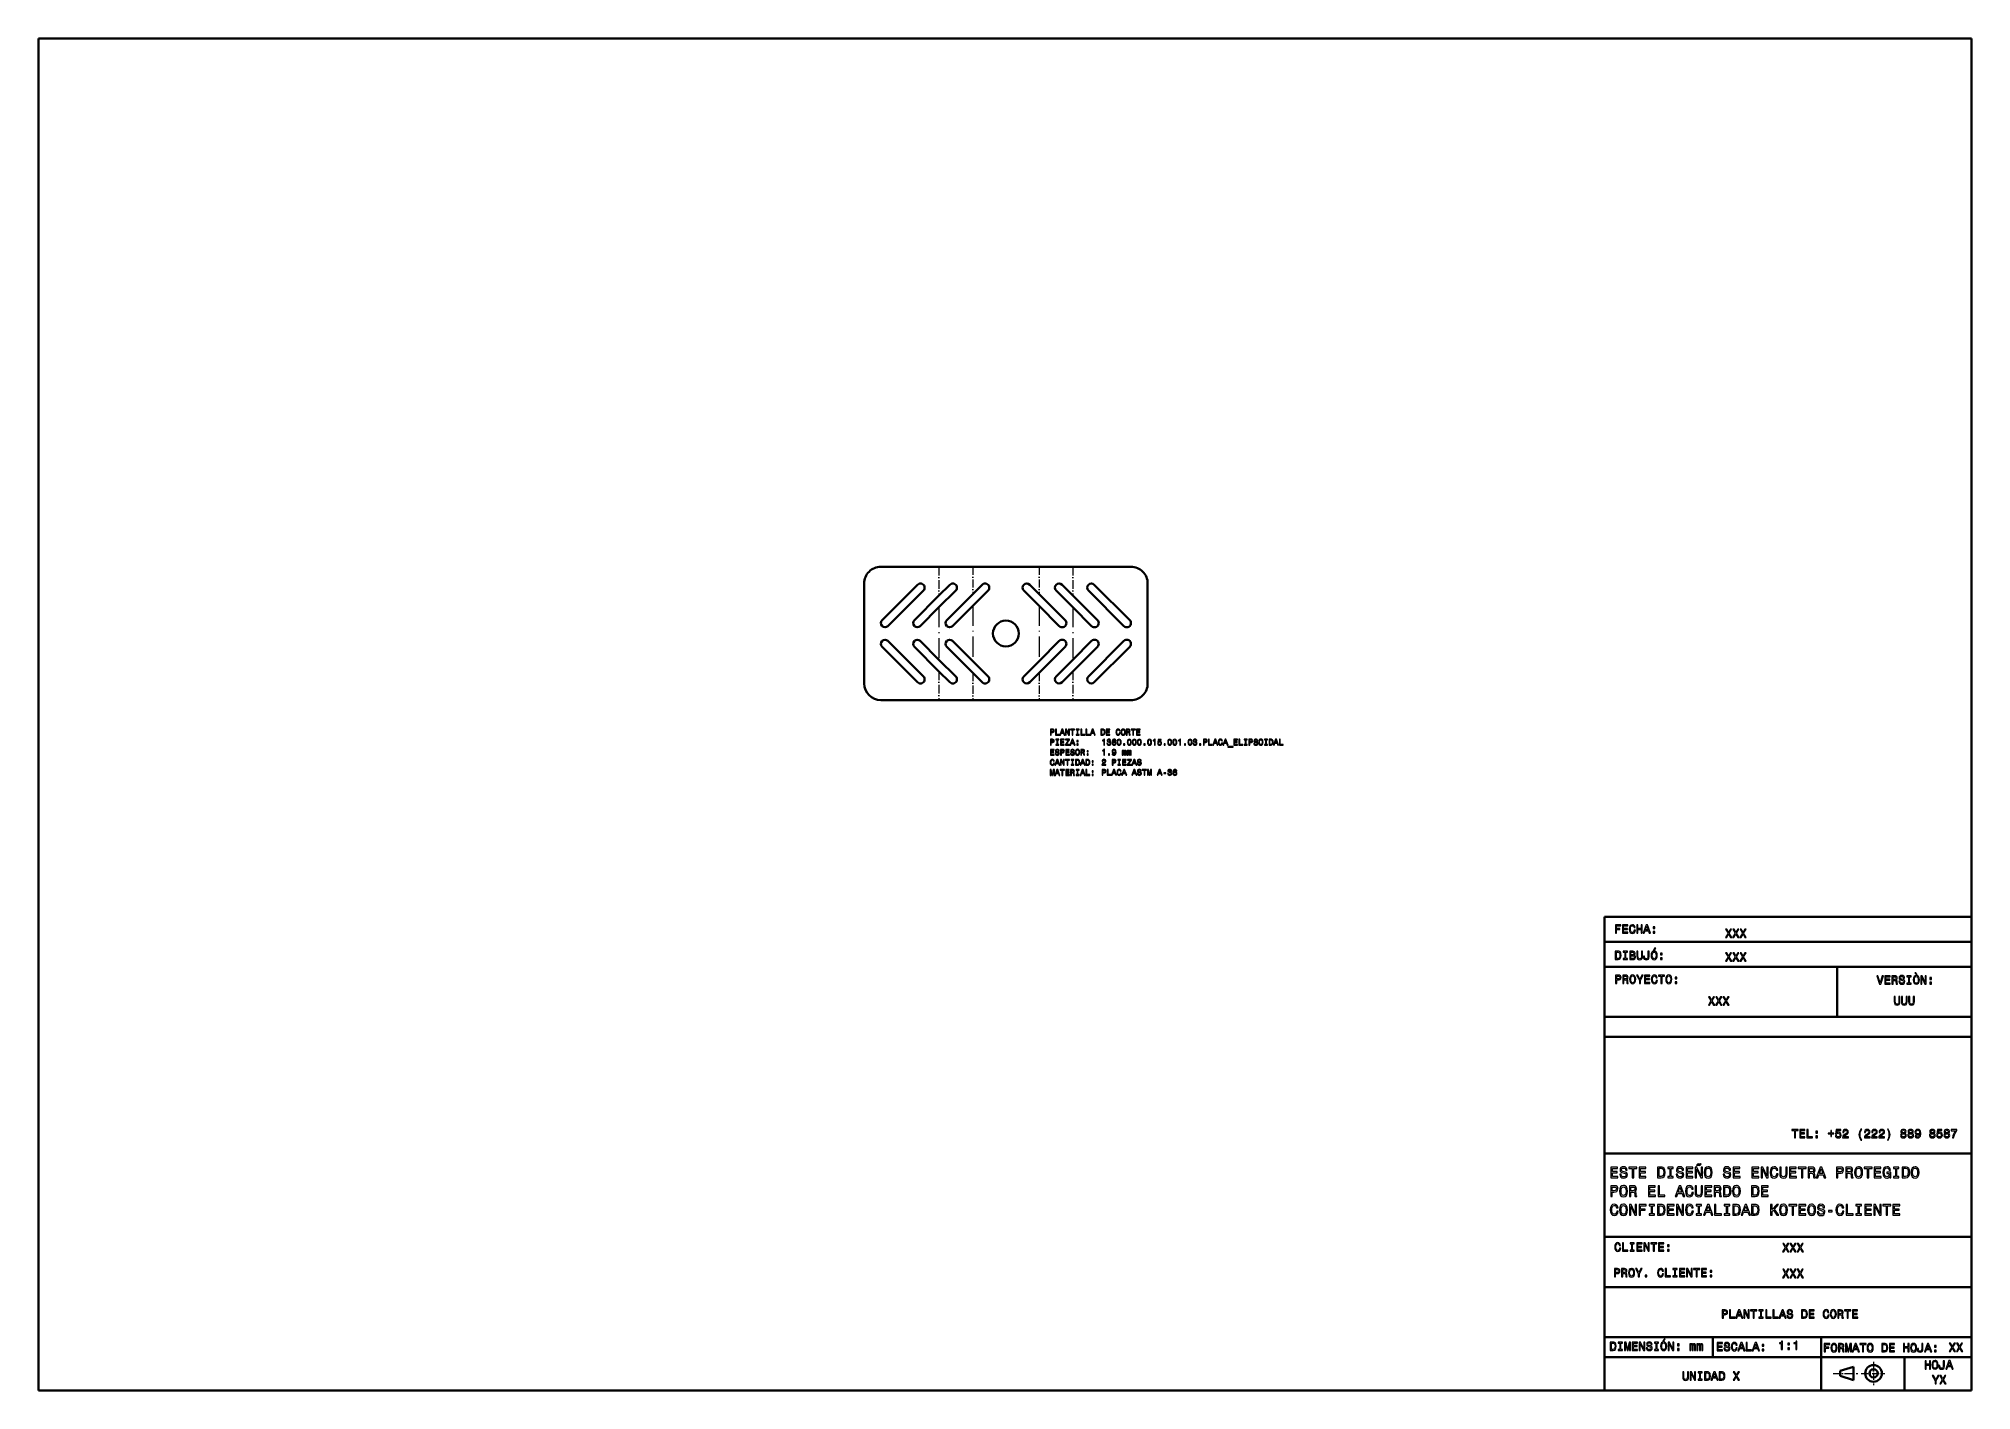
# Model space of a CAD drawing. Extents: x 15 to 1174, y 15 to 826.
import ezdxf

# ---------------------------------------------------------------- set-up
doc = ezdxf.new("R2010")
doc.units = 0
doc.linetypes.add('DASHDOT', pattern=[18.5, 12, -3, 0.5, -3])

msp = doc.modelspace()

# ---------------------------------------------------------------- linework, layer by layer
at = {"color": 7, "lineweight": 35}
for p, q in [((1173.969971, 825.840027), (15, 825.840027)), ((15, 15), (15, 825.840027)), ((1173.969971, 15), (1173.969971, 825.840027)), ((510.031494, 499.018982), (510.031494, 439.018982)), ((554.903137, 509.018982), (520.031494, 509.018982)), ((575.159851, 509.018982), (554.903137, 509.018982)), ((614.903137, 509.018982), (575.159851, 509.018982)), ((635.159851, 509.018982), (614.903137, 509.018982)), ((670.031494, 509.018982), (635.159851, 509.018982)), ((680.031494, 439.018982), (680.031494, 499.018982)), ((542.013733, 498.286743), (520.763733, 477.036743)), ((524.299255, 473.501221), (545.549255, 494.751221)), ((540.138733, 477.036743), (554.903137, 491.801147)), ((554.903137, 491.801147), (561.388733, 498.286743)), ((554.903137, 484.730072), (564.924255, 494.751221)), ((575.159851, 492.682892), (559.513733, 477.036743)), ((580.763733, 498.286743), (575.159851, 492.682892)), ((584.299255, 494.751221), (575.159851, 485.611816)), ((605.763733, 494.751221), (614.903137, 485.611816)), ((609.299255, 498.286743), (614.903137, 492.682892)), ((614.903137, 492.682892), (630.549255, 477.036743)), ((635.159851, 484.730072), (625.138733, 494.751221)), ((635.159851, 491.801147), (628.674255, 498.286743)), ((649.924255, 477.036743), (635.159851, 491.801147)), ((665.763733, 473.501221), (644.513733, 494.751221)), ((648.049255, 498.286743), (669.299255, 477.036743)), ((543.674255, 473.501221), (554.903137, 484.730072)), ((575.159851, 485.611816), (563.049255, 473.501221)), ((614.903137, 485.611816), (627.013733, 473.501221)), ((646.388733, 473.501221), (635.159851, 484.730072)), ((524.299255, 464.536743), (545.549255, 443.286743)), ((543.674255, 464.536743), (554.903137, 453.307892)), ((575.159851, 452.426147), (563.049255, 464.536743)), ((614.903137, 452.426147), (627.013733, 464.536743)), ((646.388733, 464.536743), (635.159851, 453.307892)), ((665.763733, 464.536743), (644.513733, 443.286743)), ((542.013733, 439.751221), (520.763733, 461.001221)), ((540.138733, 461.001221), (554.903137, 446.236816)), ((554.903137, 453.307892), (564.924255, 443.286743)), ((575.159851, 445.355072), (559.513733, 461.001221)), ((584.299255, 443.286743), (575.159851, 452.426147)), ((605.763733, 443.286743), (614.903137, 452.426147)), ((614.903137, 445.355072), (630.549255, 461.001221)), ((635.159851, 453.307892), (625.138733, 443.286743)), ((649.924255, 461.001221), (635.159851, 446.236816)), ((648.049255, 439.751221), (669.299255, 461.001221)), ((554.903137, 446.236816), (561.388733, 439.751221)), ((580.763733, 439.751221), (575.159851, 445.355072)), ((609.299255, 439.751221), (614.903137, 445.355072)), ((635.159851, 446.236816), (628.674255, 439.751221)), ((520.031494, 429.018982), (554.903137, 429.018982)), ((554.903137, 429.018982), (575.159851, 429.018982)), ((575.159851, 429.018982), (614.903137, 429.018982)), ((614.903137, 429.018982), (635.159851, 429.018982)), ((635.159851, 429.018982), (670.031494, 429.018982)), ((953.969971, 299), (953.969971, 15)), ((953.969971, 299), (1173.969971, 299)), ((953.969971, 284), (1173.969971, 284)), ((953.969971, 269), (1173.969971, 269)), ((1093.573608, 269), (1093.573608, 239)), ((953.969971, 239), (1173.969971, 239)), ((953.969971, 227), (1173.969971, 227)), ((953.969971, 157), (1173.969971, 157)), ((953.969971, 107), (1173.969971, 107)), ((953.969971, 77), (1173.969971, 77)), ((953.969971, 47), (1173.969971, 47)), ((1018.969971, 47), (1018.969971, 35)), ((1083.969971, 47), (1083.969971, 15)), ((953.969971, 35), (1173.969971, 35)), ((1133.969971, 35), (1133.969971, 15)), ((1103.300049, 29.200001), (1095.300049, 26.700001)), ((1095.300049, 25.200001), (1095.300049, 26.700001)), ((1095.300049, 23.700001), (1095.300049, 25.200001)), ((1095.300049, 23.700001), (1103.300049, 21.200001)), ((1103.300049, 29.200001), (1103.300049, 21.200001)), ((1173.969971, 15), (15, 15))]:
    msp.add_line(p, q, dxfattribs=at)
at = {"color": 7, "linetype": 'DASHDOT', "lineweight": 13, "ltscale": 0.430446}
for p, q in [((554.903137, 509.018982), (554.903137, 491.801147)), ((635.159851, 509.018982), (635.159851, 491.801147)), ((554.903137, 446.236816), (554.903137, 429.018982)), ((635.159851, 446.236816), (635.159851, 429.018982))]:
    msp.add_line(p, q, dxfattribs=at)
at = {"color": 7, "linetype": 'DASHDOT', "lineweight": 13, "ltscale": 0.408402}
for p, q in [((575.159851, 509.018982), (575.159851, 492.682892)), ((614.903137, 509.018982), (614.903137, 492.682892)), ((575.159851, 445.355072), (575.159851, 429.018982)), ((614.903137, 445.355072), (614.903137, 429.018982))]:
    msp.add_line(p, q, dxfattribs=at)
at = {"color": 7, "linetype": 'DASHDOT', "lineweight": 13}
for p, q in [((554.903137, 484.730072), (554.903137, 453.307892)), ((575.159851, 485.611816), (575.159851, 452.426147)), ((614.903137, 485.611816), (614.903137, 452.426147)), ((635.159851, 484.730072), (635.159851, 453.307892))]:
    msp.add_line(p, q, dxfattribs=at)
at = {"color": 7, "linetype": 'DASHDOT', "lineweight": 13, "ltscale": 0.371072}
msp.add_line((1091.104004, 25.200001), (1105.946899, 25.200001), dxfattribs=at)
at = {"color": 7, "linetype": 'DASHDOT', "lineweight": 13, "ltscale": 0.357507}
msp.add_line((1107.862183, 25.200001), (1122.162476, 25.200001), dxfattribs=at)
at = {"color": 7, "linetype": 'DASHDOT', "lineweight": 13, "ltscale": 0.348729}
msp.add_line((1115.300049, 32.015205), (1115.300049, 18.066055), dxfattribs=at)
at = {"color": 7, "lineweight": 13}
for points in [[(621.753906, 408.096527), (622.217834, 408.096527), (622.217834, 409.574188), (622.732239, 409.574188), (623.251709, 409.599396), (623.665283, 409.775909), (623.932556, 410.118866), (624.023315, 410.587891), (623.952698, 411.021606), (623.750977, 411.339325), (623.418152, 411.530975), (622.964233, 411.596527), (621.753906, 411.596527)], [(622.838196, 411.167847), (623.140747, 411.137604), (623.362671, 411.041779), (623.493774, 410.865265), (623.539185, 410.587891), (623.48877, 410.29538), (623.3526, 410.118866), (623.120605, 410.028076), (622.802856, 410.002869), (622.217834, 410.002869), (622.217834, 411.167847)], [(624.830261, 408.096527), (627.079529, 408.096527), (627.079529, 408.520172), (625.29425, 408.520172), (625.29425, 411.596527), (624.830261, 411.596527)], [(627.356934, 408.096527), (627.820862, 408.096527), (628.189026, 409.125336), (629.585999, 409.125336), (629.954163, 408.096527), (630.428223, 408.096527), (629.147278, 411.601562), (628.632812, 411.601562)], [(628.350403, 409.554016), (628.890076, 411.09726), (629.429688, 409.554016)], [(630.776184, 408.096527), (631.194824, 408.096527), (631.194824, 410.966125), (632.536316, 408.096527), (633.075928, 408.096527), (633.075928, 411.596527), (632.652283, 411.596527), (632.652283, 408.726929), (631.325928, 411.596527), (630.776184, 411.596527)], [(634.730103, 408.096527), (635.194092, 408.096527), (635.194092, 411.172882), (636.253174, 411.172882), (636.253174, 411.596527), (633.665955, 411.596527), (633.665955, 411.172882), (634.730103, 411.172882)], [(637.766113, 408.520172), (637.120605, 408.520172), (637.120605, 408.096527), (638.87561, 408.096527), (638.87561, 408.520172), (638.230103, 408.520172), (638.230103, 411.172882), (638.87561, 411.172882), (638.87561, 411.596527), (637.120605, 411.596527), (637.120605, 411.172882), (637.766113, 411.172882)], [(640.010376, 408.096527), (642.259644, 408.096527), (642.259644, 408.520172), (640.474365, 408.520172), (640.474365, 411.596527), (640.010376, 411.596527)], [(643.046387, 408.096527), (645.295654, 408.096527), (645.295654, 408.520172), (643.510376, 408.520172), (643.510376, 411.596527), (643.046387, 411.596527)], [(645.573059, 408.096527), (646.037048, 408.096527), (646.405151, 409.125336), (647.802124, 409.125336), (648.170288, 408.096527), (648.644348, 408.096527), (647.363403, 411.601562), (646.848999, 411.601562)], [(646.566528, 409.554016), (647.106201, 411.09726), (647.645813, 409.554016)], [(653.173157, 411.596527), (652.008179, 411.596527), (652.008179, 408.096527), (653.173157, 408.096527), (653.7229, 408.207489), (654.131409, 408.54538), (654.383545, 409.095093), (654.474365, 409.846527), (654.393677, 410.613098), (654.292786, 410.91568), (654.15155, 411.157776), (653.743042, 411.485565), (653.475769, 411.566254)], [(653.137878, 411.177948), (653.521179, 411.102295), (653.783447, 410.8703), (653.939758, 410.456757), (653.990173, 409.846527), (653.934692, 409.25647), (653.778381, 408.842926), (653.511108, 408.595795), (653.137878, 408.515106), (652.477234, 408.515106), (652.477234, 411.177948)], [(655.155151, 408.096527), (657.374207, 408.096527), (657.374207, 408.520172), (655.619141, 408.520172), (655.619141, 409.705322), (657.182556, 409.705322), (657.182556, 410.123901), (655.619141, 410.123901), (655.619141, 411.172882), (657.333862, 411.172882), (657.333862, 411.596527), (655.155151, 411.596527)], [(663.103271, 409.397675), (663.002441, 408.97406), (662.835999, 408.671448), (662.604004, 408.484863), (662.331665, 408.424347), (662.003906, 408.515106), (661.746643, 408.787445), (661.575195, 409.231262), (661.519714, 409.846527), (661.575195, 410.456757), (661.741638, 410.905609), (661.99884, 411.177948), (662.331665, 411.273773), (662.57373, 411.223328), (662.780518, 411.082123), (662.941895, 410.855164), (663.052856, 410.54248), (663.531982, 410.54248), (663.380676, 411.021606), (663.118408, 411.384705), (662.760376, 411.611664), (662.331665, 411.692352), (661.797119, 411.566254), (661.388611, 411.213257), (661.126343, 410.63327), (661.035583, 409.846527), (661.126343, 409.059784), (661.388611, 408.479797), (661.797119, 408.121735), (662.331665, 408.000702), (662.80072, 408.096527), (663.178955, 408.363831), (663.446228, 408.802582), (663.587463, 409.397675)], [(664.026184, 409.846527), (664.117004, 409.059784), (664.379211, 408.479797), (664.78772, 408.121735), (665.322327, 408.000702), (665.851868, 408.121735), (666.265381, 408.479797), (666.522583, 409.059784), (666.618408, 409.846527), (666.522583, 410.628235), (666.411682, 410.945953), (666.265381, 411.208191), (665.851868, 411.566254), (665.59967, 411.657043), (665.322327, 411.692352), (664.782715, 411.566254), (664.374207, 411.213257), (664.117004, 410.63327)], [(664.510376, 409.846527), (664.565857, 410.456757), (664.732239, 410.905609), (664.989441, 411.177948), (665.322327, 411.273773), (665.650146, 411.177948), (665.907349, 410.900574), (666.07373, 410.451721), (666.134277, 409.846527), (666.07373, 409.236298), (665.907349, 408.787445), (665.650146, 408.515106), (665.322327, 408.424347), (664.989441, 408.515106), (664.732239, 408.787445), (664.565857, 409.231262)], [(667.233704, 408.096527), (667.702698, 408.096527), (667.702698, 409.574188), (668.181824, 409.574188), (668.534851, 409.559052), (668.756775, 409.488464), (668.877808, 409.322021), (668.928223, 409.024475), (668.95343, 408.570587), (668.983704, 408.273041), (669.044189, 408.096527), (669.57373, 408.096527), (669.57373, 408.192352), (669.457764, 408.333557), (669.417419, 408.595795), (669.382141, 409.160645), (669.296387, 409.579224), (669.180359, 409.710358), (668.99884, 409.806183), (669.200562, 409.932251), (669.341797, 410.108765), (669.432556, 410.330688), (669.46283, 410.597961), (669.392212, 411.021606), (669.190491, 411.339325), (668.857605, 411.530975), (668.403748, 411.596527), (667.233704, 411.596527)], [(668.272583, 411.167847), (668.580261, 411.137604), (668.797119, 411.041779), (668.933289, 410.865265), (668.978638, 410.587891), (668.928223, 410.29538), (668.792053, 410.118866), (668.560059, 410.028076), (668.242371, 410.002869), (667.702698, 410.002869), (667.702698, 411.167847)], [(671.162354, 408.096527), (671.626343, 408.096527), (671.626343, 411.172882), (672.685425, 411.172882), (672.685425, 411.596527), (670.098267, 411.596527), (670.098267, 411.172882), (671.162354, 411.172882)], [(673.371338, 408.096527), (675.590332, 408.096527), (675.590332, 408.520172), (673.835266, 408.520172), (673.835266, 409.705322), (675.398682, 409.705322), (675.398682, 410.123901), (673.835266, 410.123901), (673.835266, 411.172882), (675.549988, 411.172882), (675.549988, 411.596527), (673.371338, 411.596527)], [(724.463501, 403.397675), (724.362671, 402.97406), (724.196228, 402.671448), (723.964233, 402.484863), (723.691895, 402.424347), (723.364075, 402.515106), (723.106873, 402.787445), (722.935425, 403.231262), (722.879944, 403.846527), (722.935425, 404.456757), (723.101868, 404.905609), (723.35907, 405.177948), (723.691895, 405.273773), (723.93396, 405.223328), (724.140747, 405.082123), (724.302124, 404.855164), (724.413086, 404.54248), (724.892212, 404.54248), (724.740906, 405.021606), (724.478638, 405.384705), (724.120605, 405.611664), (723.691895, 405.692352), (723.157349, 405.566254), (722.74884, 405.213257), (722.486572, 404.63327), (722.395813, 403.846527), (722.486572, 403.059784), (722.74884, 402.479797), (723.157349, 402.121735), (723.691895, 402.000702), (724.16095, 402.096527), (724.539185, 402.363831), (724.806458, 402.802582), (724.947693, 403.397675)], [(744.101868, 403.251434), (743.642944, 403.251434), (743.743774, 402.716858), (743.995972, 402.323486), (744.384277, 402.086426), (744.908813, 402.000702), (745.428223, 402.08139), (745.816589, 402.303314), (746.063721, 402.651276), (746.15448, 403.110229), (746.078796, 403.523773), (745.867004, 403.791046), (745.524048, 403.96756), (745.065125, 404.098694), (744.671753, 404.194519), (744.414551, 404.30545), (744.268311, 404.466858), (744.2229, 404.718994), (744.268311, 404.945953), (744.399414, 405.117432), (744.601135, 405.233429), (744.87854, 405.273773), (745.16095, 405.223328), (745.382874, 405.087158), (745.529114, 404.860229), (745.599731, 404.552582), (746.058655, 404.552582), (746.058655, 404.562653), (745.977966, 405.036743), (745.740906, 405.38974), (745.367737, 405.611664), (744.863403, 405.687317), (744.409485, 405.611664), (744.056458, 405.399841), (743.829529, 405.072021), (743.74884, 404.648407), (743.814392, 404.270172), (744.006042, 404.012939), (744.308655, 403.841492), (744.722168, 403.710358), (745.130676, 403.59436), (745.438354, 403.483429), (745.624939, 403.322021), (745.690491, 403.059784), (745.630005, 402.79248), (745.473633, 402.590759), (745.236572, 402.464691), (744.928955, 402.424347), (744.585999, 402.479797), (744.323792, 402.641205), (744.157349, 402.903442)], [(746.638611, 403.846527), (746.72937, 403.059784), (746.991638, 402.479797), (747.400146, 402.121735), (747.934753, 402.000702), (748.464294, 402.121735), (748.877808, 402.479797), (749.13501, 403.059784), (749.230835, 403.846527), (749.13501, 404.628235), (749.024048, 404.945953), (748.877808, 405.208191), (748.464294, 405.566254), (748.212097, 405.657043), (747.934753, 405.692352), (747.395081, 405.566254), (746.986572, 405.213257), (746.72937, 404.63327)], [(621.753906, 402.049713), (622.217834, 402.049713), (622.217834, 403.527374), (622.732239, 403.527374), (623.251709, 403.552582), (623.665283, 403.729095), (623.932556, 404.072052), (624.023315, 404.541077), (623.952698, 404.974792), (623.750977, 405.292511), (623.418152, 405.484161), (622.964233, 405.549713), (621.753906, 405.549713)], [(621.758911, 396.002869), (623.977966, 396.002869), (623.977966, 396.426514), (622.2229, 396.426514), (622.2229, 397.611664), (623.786316, 397.611664), (623.786316, 398.030243), (622.2229, 398.030243), (622.2229, 399.079224), (623.937622, 399.079224), (623.937622, 399.502869), (621.758911, 399.502869)], [(622.838196, 405.121033), (623.140747, 405.09079), (623.362671, 404.994965), (623.493774, 404.818451), (623.539185, 404.541077), (623.48877, 404.248566), (623.3526, 404.072052), (623.120605, 403.981262), (622.802856, 403.956055), (622.217834, 403.956055), (622.217834, 405.121033)], [(625.05719, 397.157776), (624.598267, 397.157776), (624.699097, 396.623199), (624.951294, 396.229828), (625.3396, 395.992767), (625.864136, 395.907043), (626.383545, 395.987732), (626.771912, 396.209656), (627.018982, 396.557617), (627.109802, 397.016571), (627.034119, 397.430115), (626.822327, 397.697388), (626.47937, 397.873901), (626.020447, 398.005035), (625.627075, 398.100861), (625.369873, 398.211792), (625.223633, 398.373199), (625.178223, 398.625336), (625.223633, 398.852295), (625.354736, 399.023773), (625.556458, 399.139771), (625.833862, 399.180115), (626.116272, 399.129669), (626.338196, 398.9935), (626.484436, 398.766571), (626.555054, 398.458923), (627.013977, 398.458923), (627.013977, 398.468994), (626.933289, 398.943085), (626.696228, 399.296082), (626.323059, 399.518005), (625.818726, 399.593658), (625.364807, 399.518005), (625.01178, 399.306183), (624.784851, 398.978363), (624.704163, 398.554749), (624.769714, 398.176514), (624.961365, 397.919281), (625.263977, 397.747833), (625.67749, 397.616699), (626.085999, 397.500702), (626.393677, 397.389771), (626.580261, 397.228363), (626.645813, 396.966125), (626.585266, 396.698822), (626.428955, 396.497101), (626.191895, 396.371033), (625.884277, 396.330688), (625.541321, 396.386139), (625.279114, 396.547546), (625.112671, 396.809784)], [(625.622009, 402.473358), (624.976501, 402.473358), (624.976501, 402.049713), (626.731567, 402.049713), (626.731567, 402.473358), (626.085999, 402.473358), (626.085999, 405.126068), (626.731567, 405.126068), (626.731567, 405.549713), (624.976501, 405.549713), (624.976501, 405.126068), (625.622009, 405.126068)], [(627.825928, 396.002869), (628.289917, 396.002869), (628.289917, 397.48053), (628.804321, 397.48053), (629.323792, 397.505737), (629.737305, 397.682251), (630.004578, 398.025208), (630.095398, 398.494232), (630.02478, 398.927948), (629.823059, 399.245667), (629.490173, 399.437317), (629.036316, 399.502869), (627.825928, 399.502869)], [(627.830994, 402.049713), (630.049988, 402.049713), (630.049988, 402.473358), (628.294922, 402.473358), (628.294922, 403.658508), (629.858337, 403.658508), (629.858337, 404.077087), (628.294922, 404.077087), (628.294922, 405.126068), (630.009644, 405.126068), (630.009644, 405.549713), (627.830994, 405.549713)], [(628.910217, 399.074188), (629.21283, 399.043945), (629.434692, 398.94812), (629.565857, 398.771606), (629.611206, 398.494232), (629.560791, 398.201721), (629.424622, 398.025208), (629.192627, 397.934418), (628.874939, 397.90921), (628.289917, 397.90921), (628.289917, 399.074188)], [(630.670288, 402.049713), (633.181824, 402.049713), (633.181824, 402.473358), (631.225037, 402.473358), (633.181824, 405.151306), (633.181824, 405.549713), (630.806458, 405.549713), (630.806458, 405.126068), (632.657349, 405.126068), (630.670288, 402.453186)], [(630.867004, 396.002869), (633.085999, 396.002869), (633.085999, 396.426514), (631.330994, 396.426514), (631.330994, 397.611664), (632.894348, 397.611664), (632.894348, 398.030243), (631.330994, 398.030243), (631.330994, 399.079224), (633.045654, 399.079224), (633.045654, 399.502869), (630.867004, 399.502869)], [(633.428955, 402.049713), (633.892944, 402.049713), (634.261108, 403.078522), (635.658081, 403.078522), (636.026184, 402.049713), (636.500305, 402.049713), (635.219299, 405.554749), (634.704895, 405.554749)], [(634.165283, 397.157776), (633.706299, 397.157776), (633.80719, 396.623199), (634.059326, 396.229828), (634.447693, 395.992767), (634.972168, 395.907043), (635.491638, 395.987732), (635.879944, 396.209656), (636.127075, 396.557617), (636.217834, 397.016571), (636.142212, 397.430115), (635.93042, 397.697388), (635.587463, 397.873901), (635.12854, 398.005035), (634.735168, 398.100861), (634.477966, 398.211792), (634.331665, 398.373199), (634.286316, 398.625336), (634.331665, 398.852295), (634.46283, 399.023773), (634.664551, 399.139771), (634.941895, 399.180115), (635.224365, 399.129669), (635.446228, 398.9935), (635.592468, 398.766571), (635.663086, 398.458923), (636.122009, 398.458923), (636.122009, 398.468994), (636.041321, 398.943085), (635.804321, 399.296082), (635.431091, 399.518005), (634.926819, 399.593658), (634.4729, 399.518005), (634.119873, 399.306183), (633.892944, 398.978363), (633.812256, 398.554749), (633.877808, 398.176514), (634.069458, 397.919281), (634.372009, 397.747833), (634.785583, 397.616699), (635.194092, 397.500702), (635.501709, 397.389771), (635.688293, 397.228363), (635.753906, 396.966125), (635.693359, 396.698822), (635.537048, 396.497101), (635.299988, 396.371033), (634.992371, 396.330688), (634.649414, 396.386139), (634.387146, 396.547546), (634.220764, 396.809784)], [(634.422485, 403.507202), (634.962097, 405.050446), (635.501709, 403.507202)], [(636.702026, 397.752869), (636.792786, 396.966125), (637.055054, 396.386139), (637.463562, 396.028076), (637.998108, 395.907043), (638.527649, 396.028076), (638.941223, 396.386139), (639.198425, 396.966125), (639.29425, 397.752869), (639.198425, 398.534576), (639.087463, 398.852295), (638.941223, 399.114532), (638.527649, 399.472595), (638.275513, 399.563385), (637.998108, 399.598694), (637.458496, 399.472595), (637.049988, 399.119598), (636.792786, 398.539612)], [(637.186157, 397.752869), (637.241638, 398.363098), (637.408081, 398.811951), (637.665283, 399.08429), (637.998108, 399.180115), (638.325928, 399.08429), (638.58313, 398.806915), (638.749573, 398.358063), (638.810059, 397.752869), (638.749573, 397.142639), (638.58313, 396.693787), (638.325928, 396.421448), (637.998108, 396.330688), (637.665283, 396.421448), (637.408081, 396.693787), (637.241638, 397.137604)], [(637.650146, 404.0065), (638.346069, 404.0065), (638.346069, 404.757935), (637.650146, 404.757935)], [(637.650146, 402.049713), (638.346069, 402.049713), (638.346069, 402.801147), (637.650146, 402.801147)], [(639.909485, 396.002869), (640.37854, 396.002869), (640.37854, 397.48053), (640.857605, 397.48053), (641.210632, 397.465393), (641.432556, 397.394806), (641.553589, 397.228363), (641.604004, 396.930817), (641.629211, 396.476929), (641.659485, 396.179382), (641.720032, 396.002869), (642.249573, 396.002869), (642.249573, 396.098694), (642.133545, 396.239899), (642.093201, 396.502136), (642.057922, 397.066986), (641.972168, 397.485565), (641.856201, 397.616699), (641.674622, 397.712524), (641.876343, 397.838593), (642.017578, 398.015106), (642.108337, 398.23703), (642.138611, 398.504303), (642.067993, 398.927948), (641.866272, 399.245667), (641.533447, 399.437317), (641.079529, 399.502869), (639.909485, 399.502869)], [(640.948425, 399.074188), (641.256042, 399.043945), (641.4729, 398.94812), (641.60907, 398.771606), (641.65448, 398.494232), (641.604004, 398.201721), (641.467834, 398.025208), (641.23584, 397.934418), (640.918152, 397.90921), (640.37854, 397.90921), (640.37854, 399.074188)], [(643.722168, 397.959656), (644.418152, 397.959656), (644.418152, 398.71109), (643.722168, 398.71109)], [(643.722168, 396.002869), (644.418152, 396.002869), (644.418152, 396.754303), (643.722168, 396.754303)], [(653.727234, 402.096527), (654.186157, 402.096527), (654.186157, 405.621735), (653.843201, 405.621735), (653.752441, 405.314117), (653.570862, 405.10733), (653.293518, 404.986298), (652.910217, 404.945953), (652.910217, 404.587891), (653.727234, 404.587891)], [(653.727234, 396.049713), (654.186157, 396.049713), (654.186157, 399.574921), (653.843201, 399.574921), (653.752441, 399.267303), (653.570862, 399.060516), (653.293518, 398.939484), (652.910217, 398.899139), (652.910217, 398.541077), (653.727234, 398.541077)], [(655.58313, 403.195953), (655.58313, 403.160645), (655.663818, 402.676483), (655.900879, 402.313385), (656.274048, 402.08139), (656.768311, 401.995667), (657.292786, 402.08139), (657.686157, 402.303314), (657.938293, 402.656311), (658.029114, 403.110229), (657.98877, 403.407776), (657.877808, 403.649841), (657.696228, 403.836426), (657.454163, 403.972595), (657.781982, 404.244934), (657.897949, 404.67865), (657.822327, 405.072021), (657.605469, 405.369568), (657.252441, 405.556183), (656.768311, 405.621735), (656.314392, 405.541046), (655.966431, 405.319153), (655.739441, 404.966125), (655.663818, 404.497101), (655.663818, 404.461792), (656.112671, 404.461792), (656.153015, 404.784576), (656.284119, 405.016571), (656.495972, 405.157776), (656.793518, 405.208191), (657.055725, 405.167847), (657.247375, 405.061951), (657.363403, 404.890472), (657.408752, 404.658478), (657.363403, 404.411377), (657.242371, 404.244934), (657.030518, 404.144073), (656.743042, 404.113831), (656.546387, 404.118866), (656.546387, 403.720459), (656.793518, 403.73053), (657.111206, 403.68515), (657.348267, 403.564117), (657.489441, 403.367432), (657.539917, 403.110229), (657.484436, 402.817719), (657.338196, 402.600861), (657.106201, 402.464691), (656.798523, 402.419281), (656.480835, 402.469727), (656.24884, 402.621033), (656.1026, 402.863098), (656.047119, 403.195953)], [(656.506042, 396.049713), (657.202026, 396.049713), (657.202026, 396.801147), (656.506042, 396.801147)], [(658.679688, 396.917145), (658.75531, 396.518738), (658.972168, 396.21109), (659.315125, 396.01944), (659.768982, 395.948853), (660.066528, 395.984161), (660.333862, 396.074921), (660.560791, 396.231262), (660.752441, 396.453186), (660.903748, 396.73056), (661.014709, 397.073486), (661.080261, 397.466858), (661.105469, 397.920746), (661.019714, 398.631836), (660.772583, 399.151306), (660.379211, 399.463989), (659.8396, 399.574921), (659.345398, 399.484161), (658.972168, 399.242065), (658.730103, 398.868866), (658.649414, 398.399872), (658.730103, 397.91571), (658.967163, 397.547546), (659.32019, 397.315552), (659.768982, 397.239929), (660.243042, 397.335724), (660.601135, 397.628235), (660.520447, 397.068451), (660.35907, 396.670044), (660.111938, 396.432983), (659.774048, 396.357361), (659.51178, 396.392639), (659.32019, 396.503601), (659.194092, 396.680115), (659.143677, 396.917145)], [(661.100403, 404.653442), (661.004578, 405.061951), (660.782715, 405.364532), (660.439758, 405.556183), (659.995972, 405.621735), (659.698425, 405.586426), (659.441223, 405.490631), (659.214233, 405.33429), (659.022583, 405.112366), (658.871338, 404.834991), (658.760376, 404.497101), (658.689758, 404.098694), (658.669556, 403.649841), (658.750305, 402.933716), (658.997375, 402.414246), (659.395813, 402.101562), (659.940491, 401.995667), (660.429688, 402.086426), (660.802856, 402.323486), (661.044922, 402.696686), (661.130676, 403.170746), (661.044922, 403.649841), (660.812927, 404.018005), (660.454895, 404.25), (660.011108, 404.330688), (659.531982, 404.229797), (659.173889, 403.942352), (659.249573, 404.497101), (659.41095, 404.895508), (659.658081, 405.132538), (660.000977, 405.213257), (660.253174, 405.172882), (660.444824, 405.066986), (660.570862, 404.890472), (660.636414, 404.653442)], [(659.138611, 398.404907), (659.189026, 398.71759), (659.330261, 398.964691), (659.552124, 399.121033), (659.8396, 399.176514), (660.137146, 399.121033), (660.364136, 398.964691), (660.50531, 398.722626), (660.560791, 398.409943), (660.50531, 398.092224), (660.364136, 397.855194), (660.132141, 397.708923), (659.824463, 397.658508), (659.547119, 397.708923), (659.330261, 397.855194), (659.189026, 398.087189)], [(660.641479, 403.16568), (660.585999, 402.847961), (660.444824, 402.605896), (660.217834, 402.444519), (659.935425, 402.394073), (659.637878, 402.444519), (659.41095, 402.600861), (659.264709, 402.842926), (659.219299, 403.160645), (659.269714, 403.473328), (659.41095, 403.710358), (659.642944, 403.861664), (659.955627, 403.917145), (660.227966, 403.861664), (660.444824, 403.715393), (660.585999, 403.478363)], [(661.710632, 403.806183), (661.786316, 403.014404), (662.023315, 402.449554), (662.40155, 402.106628), (662.926086, 401.995667), (663.445496, 402.106628), (663.823792, 402.449554), (664.055725, 403.014404), (664.136414, 403.806183), (664.055725, 404.592926), (663.959961, 404.905609), (663.823792, 405.162811), (663.445496, 405.505737), (662.926086, 405.621735), (662.40155, 405.505737), (662.023315, 405.157776), (661.786316, 404.592926)], [(662.194824, 403.806183), (662.235168, 404.416412), (662.361206, 404.855164), (662.588196, 405.112366), (662.926086, 405.203156), (663.258911, 405.112366), (663.48584, 404.855164), (663.611938, 404.416412), (663.652283, 403.806183), (663.611938, 403.190918), (663.48584, 402.752136), (663.258911, 402.494934), (662.926086, 402.40921), (662.588196, 402.494934), (662.361206, 402.752136), (662.235168, 403.190918)], [(664.741638, 396.049713), (665.150146, 396.049713), (665.150146, 397.860229), (665.175354, 398.132568), (665.250977, 398.329254), (665.367004, 398.445251), (665.518311, 398.490631), (665.639343, 398.450287), (665.720032, 398.349426), (665.760376, 398.177948), (665.775513, 397.951019), (665.775513, 396.049713), (666.158752, 396.049713), (666.158752, 397.860229), (666.184021, 398.127533), (666.259644, 398.324219), (666.380676, 398.445251), (666.531982, 398.490631), (666.653015, 398.450287), (666.733704, 398.349426), (666.784119, 397.951019), (666.784119, 396.049713), (667.192627, 396.049713), (667.192627, 397.920746), (667.167419, 398.309082), (667.086731, 398.606628), (666.925354, 398.788177), (666.663086, 398.85376), (666.355469, 398.752869), (666.118408, 398.460388), (665.931824, 398.747833), (665.619141, 398.85376), (665.331665, 398.752869), (665.13501, 398.470459), (665.13501, 398.757935), (664.741638, 398.757935)], [(665.614136, 402.096527), (666.310059, 402.096527), (666.310059, 402.847961), (665.614136, 402.847961)], [(667.777649, 396.049713), (668.186157, 396.049713), (668.186157, 397.860229), (668.211365, 398.132568), (668.287048, 398.329254), (668.403015, 398.445251), (668.554321, 398.490631), (668.675354, 398.450287), (668.756042, 398.349426), (668.796387, 398.177948), (668.811523, 397.951019), (668.811523, 396.049713), (669.194824, 396.049713), (669.194824, 397.860229), (669.220032, 398.127533), (669.295654, 398.324219), (669.416687, 398.445251), (669.567993, 398.490631), (669.689026, 398.450287), (669.769714, 398.349426), (669.82019, 397.951019), (669.82019, 396.049713), (670.228638, 396.049713), (670.228638, 397.920746), (670.20343, 398.309082), (670.122742, 398.606628), (669.961365, 398.788177), (669.699097, 398.85376), (669.391479, 398.752869), (669.15448, 398.460388), (668.967834, 398.747833), (668.655151, 398.85376), (668.367737, 398.752869), (668.171021, 398.470459), (668.171021, 398.757935), (667.777649, 398.757935)], [(667.782715, 403.806183), (667.858337, 403.014404), (668.095398, 402.449554), (668.473633, 402.106628), (668.998108, 401.995667), (669.517578, 402.106628), (669.895813, 402.449554), (670.127808, 403.014404), (670.208496, 403.806183), (670.127808, 404.592926), (670.031982, 404.905609), (669.895813, 405.162811), (669.517578, 405.505737), (668.998108, 405.621735), (668.473633, 405.505737), (668.095398, 405.157776), (667.858337, 404.592926)], [(668.266846, 403.806183), (668.30719, 404.416412), (668.433289, 404.855164), (668.660217, 405.112366), (668.998108, 405.203156), (669.330994, 405.112366), (669.557922, 404.855164), (669.684021, 404.416412), (669.724365, 403.806183), (669.684021, 403.190918), (669.557922, 402.752136), (669.330994, 402.494934), (668.998108, 402.40921), (668.660217, 402.494934), (668.433289, 402.752136), (668.30719, 403.190918)], [(670.818726, 403.806183), (670.894348, 403.014404), (671.131409, 402.449554), (671.509644, 402.106628), (672.034119, 401.995667), (672.553589, 402.106628), (672.931824, 402.449554), (673.163818, 403.014404), (673.244507, 403.806183), (673.163818, 404.592926), (673.067993, 404.905609), (672.931824, 405.162811), (672.553589, 405.505737), (672.034119, 405.621735), (671.509644, 405.505737), (671.131409, 405.157776), (670.894348, 404.592926)], [(671.302856, 403.806183), (671.343201, 404.416412), (671.469299, 404.855164), (671.696228, 405.112366), (672.034119, 405.203156), (672.367004, 405.112366), (672.593933, 404.855164), (672.720032, 404.416412), (672.760376, 403.806183), (672.720032, 403.190918), (672.593933, 402.752136), (672.367004, 402.494934), (672.034119, 402.40921), (671.696228, 402.494934), (671.469299, 402.752136), (671.343201, 403.190918)], [(673.854736, 403.806183), (673.93042, 403.014404), (674.167419, 402.449554), (674.545654, 402.106628), (675.07019, 401.995667), (675.5896, 402.106628), (675.967834, 402.449554), (676.199829, 403.014404), (676.280518, 403.806183), (676.199829, 404.592926), (676.104004, 404.905609), (675.967834, 405.162811), (675.5896, 405.505737), (675.07019, 405.621735), (674.545654, 405.505737), (674.167419, 405.157776), (673.93042, 404.592926)], [(674.338867, 403.806183), (674.379211, 404.416412), (674.50531, 404.855164), (674.732239, 405.112366), (675.07019, 405.203156), (675.403015, 405.112366), (675.629944, 404.855164), (675.756042, 404.416412), (675.796387, 403.806183), (675.756042, 403.190918), (675.629944, 402.752136), (675.403015, 402.494934), (675.07019, 402.40921), (674.732239, 402.494934), (674.50531, 402.752136), (674.379211, 403.190918)], [(677.758179, 402.096527), (678.454163, 402.096527), (678.454163, 402.847961), (677.758179, 402.847961)], [(679.926758, 403.806183), (680.002441, 403.014404), (680.239441, 402.449554), (680.617737, 402.106628), (681.142212, 401.995667), (681.661682, 402.106628), (682.039917, 402.449554), (682.271912, 403.014404), (682.3526, 403.806183), (682.271912, 404.592926), (682.176086, 404.905609), (682.039917, 405.162811), (681.661682, 405.505737), (681.142212, 405.621735), (680.617737, 405.505737), (680.239441, 405.157776), (680.002441, 404.592926)], [(680.41095, 403.806183), (680.451294, 404.416412), (680.577393, 404.855164), (680.804321, 405.112366), (681.142212, 405.203156), (681.475037, 405.112366), (681.702026, 404.855164), (681.828064, 404.416412), (681.868408, 403.806183), (681.828064, 403.190918), (681.702026, 402.752136), (681.475037, 402.494934), (681.142212, 402.40921), (680.804321, 402.494934), (680.577393, 402.752136), (680.451294, 403.190918)], [(684.087463, 402.096527), (684.546387, 402.096527), (684.546387, 405.621735), (684.20343, 405.621735), (684.112671, 405.314117), (683.931091, 405.10733), (683.653748, 404.986298), (683.270447, 404.945953), (683.270447, 404.587891), (684.087463, 404.587891)], [(685.963501, 403.009338), (686.074463, 402.595795), (686.321594, 402.273041), (686.684692, 402.07132), (687.148682, 401.995667), (687.658081, 402.086426), (688.056458, 402.333557), (688.308655, 402.726929), (688.40448, 403.231262), (688.318726, 403.700287), (688.07666, 404.06842), (687.698425, 404.30545), (687.209229, 404.391205), (686.830994, 404.330688), (686.538452, 404.164246), (686.679688, 405.10733), (688.21283, 405.10733), (688.21283, 405.520874), (686.341797, 405.520874), (686.064392, 403.664978), (686.467834, 403.664978), (686.760376, 403.902008), (687.133545, 403.987732), (687.456299, 403.932251), (687.70343, 403.770874), (687.859802, 403.523773), (687.915283, 403.206024), (687.859802, 402.888306), (687.698425, 402.641205), (687.451294, 402.484863), (687.133545, 402.429382), (686.866272, 402.464691), (686.659485, 402.580688), (686.508179, 402.762238), (686.432556, 403.009338)], [(689.902283, 402.096527), (690.598267, 402.096527), (690.598267, 402.847961), (689.902283, 402.847961)], [(692.070862, 403.806183), (692.146545, 403.014404), (692.383545, 402.449554), (692.76178, 402.106628), (693.286316, 401.995667), (693.805725, 402.106628), (694.18396, 402.449554), (694.415955, 403.014404), (694.496643, 403.806183), (694.415955, 404.592926), (694.320129, 404.905609), (694.18396, 405.162811), (693.805725, 405.505737), (693.286316, 405.621735), (692.76178, 405.505737), (692.383545, 405.157776), (692.146545, 404.592926)], [(692.555054, 403.806183), (692.595398, 404.416412), (692.721436, 404.855164), (692.948425, 405.112366), (693.286316, 405.203156), (693.619141, 405.112366), (693.846069, 404.855164), (693.972168, 404.416412), (694.012512, 403.806183), (693.972168, 403.190918), (693.846069, 402.752136), (693.619141, 402.494934), (693.286316, 402.40921), (692.948425, 402.494934), (692.721436, 402.752136), (692.595398, 403.190918)], [(695.106873, 403.806183), (695.182556, 403.014404), (695.419556, 402.449554), (695.797852, 402.106628), (696.322327, 401.995667), (696.841797, 402.106628), (697.220032, 402.449554), (697.452026, 403.014404), (697.532715, 403.806183), (697.452026, 404.592926), (697.356201, 404.905609), (697.220032, 405.162811), (696.841797, 405.505737), (696.322327, 405.621735), (695.797852, 405.505737), (695.419556, 405.157776), (695.182556, 404.592926)], [(695.591064, 403.806183), (695.631409, 404.416412), (695.757446, 404.855164), (695.984436, 405.112366), (696.322327, 405.203156), (696.655151, 405.112366), (696.882141, 404.855164), (697.008179, 404.416412), (697.048523, 403.806183), (697.008179, 403.190918), (696.882141, 402.752136), (696.655151, 402.494934), (696.322327, 402.40921), (695.984436, 402.494934), (695.757446, 402.752136), (695.631409, 403.190918)], [(699.267578, 402.096527), (699.726501, 402.096527), (699.726501, 405.621735), (699.383545, 405.621735), (699.292786, 405.314117), (699.111206, 405.10733), (698.833862, 404.986298), (698.450562, 404.945953), (698.450562, 404.587891), (699.267578, 404.587891)], [(702.046387, 402.096527), (702.742371, 402.096527), (702.742371, 402.847961), (702.046387, 402.847961)], [(704.214966, 403.806183), (704.290588, 403.014404), (704.527649, 402.449554), (704.905884, 402.106628), (705.430359, 401.995667), (705.949829, 402.106628), (706.328064, 402.449554), (706.560059, 403.014404), (706.640747, 403.806183), (706.560059, 404.592926), (706.464233, 404.905609), (706.328064, 405.162811), (705.949829, 405.505737), (705.430359, 405.621735), (704.905884, 405.505737), (704.527649, 405.157776), (704.290588, 404.592926)], [(704.699097, 403.806183), (704.739441, 404.416412), (704.86554, 404.855164), (705.092468, 405.112366), (705.430359, 405.203156), (705.763245, 405.112366), (705.990173, 404.855164), (706.116272, 404.416412), (706.156616, 403.806183), (706.116272, 403.190918), (705.990173, 402.752136), (705.763245, 402.494934), (705.430359, 402.40921), (705.092468, 402.494934), (704.86554, 402.752136), (704.739441, 403.190918)], [(707.195496, 403.195953), (707.195496, 403.160645), (707.276184, 402.676483), (707.513245, 402.313385), (707.886414, 402.08139), (708.380676, 401.995667), (708.905151, 402.08139), (709.298523, 402.303314), (709.55072, 402.656311), (709.641479, 403.110229), (709.601135, 403.407776), (709.490173, 403.649841), (709.308594, 403.836426), (709.066528, 403.972595), (709.394348, 404.244934), (709.510376, 404.67865), (709.434692, 405.072021), (709.217834, 405.369568), (708.864807, 405.556183), (708.380676, 405.621735), (707.926758, 405.541046), (707.578796, 405.319153), (707.351868, 404.966125), (707.276184, 404.497101), (707.276184, 404.461792), (707.725037, 404.461792), (707.765381, 404.784576), (707.896545, 405.016571), (708.108337, 405.157776), (708.405884, 405.208191), (708.668152, 405.167847), (708.859802, 405.061951), (708.975769, 404.890472), (709.021179, 404.658478), (708.975769, 404.411377), (708.854736, 404.244934), (708.642944, 404.144073), (708.355469, 404.113831), (708.158752, 404.118866), (708.158752, 403.720459), (708.405884, 403.73053), (708.723633, 403.68515), (708.960632, 403.564117), (709.101868, 403.367432), (709.152283, 403.110229), (709.096802, 402.817719), (708.950562, 402.600861), (708.718567, 402.464691), (708.41095, 402.419281), (708.093201, 402.469727), (707.861206, 402.621033), (707.714966, 402.863098), (707.659485, 403.195953)], [(711.154419, 402.096527), (711.850403, 402.096527), (711.850403, 402.847961), (711.154419, 402.847961)], [(713.474304, 402.096527), (713.938293, 402.096527), (713.938293, 403.574188), (714.452698, 403.574188), (714.972168, 403.599396), (715.385742, 403.775909), (715.653015, 404.118866), (715.743774, 404.587891), (715.673157, 405.021606), (715.471436, 405.339325), (715.138611, 405.530975), (714.684692, 405.596527), (713.474304, 405.596527)], [(714.558594, 405.167847), (714.861206, 405.137604), (715.08313, 405.041779), (715.214233, 404.865265), (715.259644, 404.587891), (715.209229, 404.29538), (715.073059, 404.118866), (714.841064, 404.028076), (714.523315, 404.002869), (713.938293, 404.002869), (713.938293, 405.167847)], [(716.55072, 402.096527), (718.799988, 402.096527), (718.799988, 402.520172), (717.014648, 402.520172), (717.014648, 405.596527), (716.55072, 405.596527)], [(719.077332, 402.096527), (719.541321, 402.096527), (719.909485, 403.125336), (721.306458, 403.125336), (721.674622, 402.096527), (722.148682, 402.096527), (720.867676, 405.601562), (720.353271, 405.601562)], [(720.070862, 403.554016), (720.610474, 405.09726), (721.150146, 403.554016)], [(725.149414, 402.096527), (725.613403, 402.096527), (725.981567, 403.125336), (727.37854, 403.125336), (727.746643, 402.096527), (728.220703, 402.096527), (726.939758, 405.601562), (726.425354, 405.601562)], [(726.142944, 403.554016), (726.682556, 405.09726), (727.222168, 403.554016)], [(728.200562, 401.259338), (728.200562, 400.906311), (731.236572, 400.906311), (731.236572, 401.259338)], [(731.695496, 402.096527), (733.914551, 402.096527), (733.914551, 402.520172), (732.159485, 402.520172), (732.159485, 403.705322), (733.7229, 403.705322), (733.7229, 404.123901), (732.159485, 404.123901), (732.159485, 405.172882), (733.874207, 405.172882), (733.874207, 405.596527), (731.695496, 405.596527)], [(734.766846, 402.096527), (737.016113, 402.096527), (737.016113, 402.520172), (735.230835, 402.520172), (735.230835, 405.596527), (734.766846, 405.596527)], [(738.594666, 402.520172), (737.949097, 402.520172), (737.949097, 402.096527), (739.704163, 402.096527), (739.704163, 402.520172), (739.058655, 402.520172), (739.058655, 405.172882), (739.704163, 405.172882), (739.704163, 405.596527), (737.949097, 405.596527), (737.949097, 405.172882), (738.594666, 405.172882)], [(740.798584, 402.096527), (741.262512, 402.096527), (741.262512, 403.574188), (741.776917, 403.574188), (742.296387, 403.599396), (742.709961, 403.775909), (742.977234, 404.118866), (743.067993, 404.587891), (742.997437, 405.021606), (742.795654, 405.339325), (742.46283, 405.530975), (742.008911, 405.596527), (740.798584, 405.596527)], [(741.882874, 405.167847), (742.185425, 405.137604), (742.407349, 405.041779), (742.538452, 404.865265), (742.583862, 404.587891), (742.533447, 404.29538), (742.397278, 404.118866), (742.165283, 404.028076), (741.847534, 404.002869), (741.262512, 404.002869), (741.262512, 405.167847)], [(747.122803, 403.846527), (747.178223, 404.456757), (747.344666, 404.905609), (747.601868, 405.177948), (747.934753, 405.273773), (748.262573, 405.177948), (748.519775, 404.900574), (748.686157, 404.451721), (748.746704, 403.846527), (748.686157, 403.236298), (748.519775, 402.787445), (748.262573, 402.515106), (747.934753, 402.424347), (747.601868, 402.515106), (747.344666, 402.787445), (747.178223, 403.231262)], [(750.73877, 402.520172), (750.093262, 402.520172), (750.093262, 402.096527), (751.848267, 402.096527), (751.848267, 402.520172), (751.202759, 402.520172), (751.202759, 405.172882), (751.848267, 405.172882), (751.848267, 405.596527), (750.093262, 405.596527), (750.093262, 405.172882), (750.73877, 405.172882)], [(754.001709, 405.596527), (752.836731, 405.596527), (752.836731, 402.096527), (754.001709, 402.096527), (754.551453, 402.207489), (754.959961, 402.54538), (755.212097, 403.095093), (755.302856, 403.846527), (755.222168, 404.613098), (755.121338, 404.91568), (754.980103, 405.157776), (754.571655, 405.485565), (754.304321, 405.566254)], [(753.966431, 405.177948), (754.349731, 405.102295), (754.611938, 404.8703), (754.768311, 404.456757), (754.818726, 403.846527), (754.763245, 403.25647), (754.606934, 402.842926), (754.339661, 402.595795), (753.966431, 402.515106), (753.305786, 402.515106), (753.305786, 405.177948)], [(755.509644, 402.096527), (755.973633, 402.096527), (756.341797, 403.125336), (757.73877, 403.125336), (758.106934, 402.096527), (758.580994, 402.096527), (757.299988, 405.601562), (756.785583, 405.601562)], [(756.503174, 403.554016), (757.042786, 405.09726), (757.582458, 403.554016)], [(759.055054, 402.096527), (761.304321, 402.096527), (761.304321, 402.520172), (759.519043, 402.520172), (759.519043, 405.596527), (759.055054, 405.596527)], [(621.55719, 383.90921), (621.945496, 383.90921), (621.945496, 387.086456), (622.601135, 383.90921), (623.034851, 383.90921), (623.685425, 387.086456), (623.685425, 383.90921), (624.078796, 383.90921), (624.078796, 387.40921), (623.463562, 387.40921), (622.817993, 384.322754), (622.17749, 387.40921), (621.55719, 387.40921)], [(623.63501, 391.257202), (623.534119, 390.833588), (623.367737, 390.530975), (623.135742, 390.344391), (622.863403, 390.283875), (622.535583, 390.374634), (622.278381, 390.646973), (622.106934, 391.09079), (622.051453, 391.706055), (622.106934, 392.316284), (622.273315, 392.765137), (622.530518, 393.037476), (622.863403, 393.133301), (623.105469, 393.082855), (623.312256, 392.94165), (623.473633, 392.714691), (623.584595, 392.402008), (624.06366, 392.402008), (623.912354, 392.881134), (623.650146, 393.244232), (623.292053, 393.471191), (622.863403, 393.55188), (622.328796, 393.425781), (621.920288, 393.072784), (621.658081, 392.492798), (621.567261, 391.706055), (621.658081, 390.919312), (621.920288, 390.339325), (622.328796, 389.981262), (622.863403, 389.860229), (623.332397, 389.956055), (623.710632, 390.223358), (623.977966, 390.662109), (624.119141, 391.257202)], [(624.320862, 389.956055), (624.784851, 389.956055), (625.153015, 390.984863), (626.549988, 390.984863), (626.918152, 389.956055), (627.392212, 389.956055), (626.111206, 393.46109), (625.596802, 393.46109)], [(624.320862, 383.90921), (624.784851, 383.90921), (625.153015, 384.938019), (626.549988, 384.938019), (626.918152, 383.90921), (627.392212, 383.90921), (626.111206, 387.414246), (625.596802, 387.414246)], [(625.314392, 391.413544), (625.854004, 392.956787), (626.393677, 391.413544)], [(625.314392, 385.366699), (625.854004, 386.909943), (626.393677, 385.366699)], [(628.658081, 383.90921), (629.122009, 383.90921), (629.122009, 386.985565), (630.181091, 386.985565), (630.181091, 387.40921), (627.593933, 387.40921), (627.593933, 386.985565), (628.658081, 386.985565)], [(627.740173, 389.956055), (628.158752, 389.956055), (628.158752, 392.825653), (629.500305, 389.956055), (630.039917, 389.956055), (630.039917, 393.456055), (629.616272, 393.456055), (629.616272, 390.586456), (628.289917, 393.456055), (627.740173, 393.456055)], [(631.694092, 389.956055), (632.158081, 389.956055), (632.158081, 393.03241), (633.217163, 393.03241), (633.217163, 393.456055), (630.629944, 393.456055), (630.629944, 393.03241), (631.694092, 393.03241)], [(630.867004, 383.90921), (633.085999, 383.90921), (633.085999, 384.332855), (631.330994, 384.332855), (631.330994, 385.518005), (632.894348, 385.518005), (632.894348, 385.936584), (631.330994, 385.936584), (631.330994, 386.985565), (633.045654, 386.985565), (633.045654, 387.40921), (630.867004, 387.40921)], [(633.837463, 383.90921), (634.306458, 383.90921), (634.306458, 385.386871), (634.785583, 385.386871), (635.138611, 385.371735), (635.360535, 385.301147), (635.481567, 385.134705), (635.531982, 384.837158), (635.55719, 384.38327), (635.587463, 384.085724), (635.647949, 383.90921), (636.17749, 383.90921), (636.17749, 384.005035), (636.061523, 384.14624), (636.021179, 384.408478), (635.98584, 384.973328), (635.900146, 385.391907), (635.784119, 385.523041), (635.6026, 385.618866), (635.804321, 385.744934), (635.945496, 385.921448), (636.036316, 386.143372), (636.066528, 386.410645), (635.995972, 386.83429), (635.79425, 387.152008), (635.461365, 387.343658), (635.007507, 387.40921), (633.837463, 387.40921)], [(634.730103, 390.3797), (634.084595, 390.3797), (634.084595, 389.956055), (635.8396, 389.956055), (635.8396, 390.3797), (635.194092, 390.3797), (635.194092, 393.03241), (635.8396, 393.03241), (635.8396, 393.456055), (634.084595, 393.456055), (634.084595, 393.03241), (634.730103, 393.03241)], [(634.876343, 386.98053), (635.184021, 386.950287), (635.400879, 386.854462), (635.537048, 386.677948), (635.582397, 386.400574), (635.531982, 386.108063), (635.395813, 385.931549), (635.163818, 385.840759), (634.846069, 385.815552), (634.306458, 385.815552), (634.306458, 386.98053)], [(637.993042, 393.456055), (636.828064, 393.456055), (636.828064, 389.956055), (637.993042, 389.956055), (638.542786, 390.067017), (638.951294, 390.404907), (639.20343, 390.95462), (639.29425, 391.706055), (639.213562, 392.472626), (639.112671, 392.775208), (638.971436, 393.017303), (638.562927, 393.345093), (638.295654, 393.425781)], [(637.766113, 384.332855), (637.120605, 384.332855), (637.120605, 383.90921), (638.87561, 383.90921), (638.87561, 384.332855), (638.230103, 384.332855), (638.230103, 386.985565), (638.87561, 386.985565), (638.87561, 387.40921), (637.120605, 387.40921), (637.120605, 386.985565), (637.766113, 386.985565)], [(637.957764, 393.037476), (638.341064, 392.961823), (638.603271, 392.729828), (638.759644, 392.316284), (638.810059, 391.706055), (638.754578, 391.115997), (638.598267, 390.702454), (638.330994, 390.455322), (637.957764, 390.374634), (637.297119, 390.374634), (637.297119, 393.037476)], [(639.500977, 389.956055), (639.964966, 389.956055), (640.33313, 390.984863), (641.730103, 390.984863), (642.098267, 389.956055), (642.572327, 389.956055), (641.291321, 393.46109), (640.776917, 393.46109)], [(639.500977, 383.90921), (639.964966, 383.90921), (640.33313, 384.938019), (641.730103, 384.938019), (642.098267, 383.90921), (642.572327, 383.90921), (641.291321, 387.414246), (640.776917, 387.414246)], [(640.494507, 391.413544), (641.034119, 392.956787), (641.573792, 391.413544)], [(640.494507, 385.366699), (641.034119, 386.909943), (641.573792, 385.366699)], [(644.065125, 393.456055), (642.900146, 393.456055), (642.900146, 389.956055), (644.065125, 389.956055), (644.614807, 390.067017), (645.023315, 390.404907), (645.275513, 390.95462), (645.366272, 391.706055), (645.285583, 392.472626), (645.184692, 392.775208), (645.043518, 393.017303), (644.63501, 393.345093), (644.367737, 393.425781)], [(643.046387, 383.90921), (645.295654, 383.90921), (645.295654, 384.332855), (643.510376, 384.332855), (643.510376, 387.40921), (643.046387, 387.40921)], [(644.029785, 393.037476), (644.413086, 392.961823), (644.675354, 392.729828), (644.831665, 392.316284), (644.882141, 391.706055), (644.82666, 391.115997), (644.670288, 390.702454), (644.403015, 390.455322), (644.029785, 390.374634), (643.369141, 390.374634), (643.369141, 393.037476)], [(646.758179, 391.912842), (647.454163, 391.912842), (647.454163, 392.664276), (646.758179, 392.664276)], [(646.758179, 389.956055), (647.454163, 389.956055), (647.454163, 390.707489), (646.758179, 390.707489)], [(646.758179, 385.865997), (647.454163, 385.865997), (647.454163, 386.617432), (646.758179, 386.617432)], [(646.758179, 383.90921), (647.454163, 383.90921), (647.454163, 384.660645), (646.758179, 384.660645)], [(652.587463, 390.002869), (654.993042, 390.002869), (654.993042, 390.436584), (653.091797, 390.436584), (653.197693, 390.673615), (653.379211, 390.8703), (653.939026, 391.228363), (654.236572, 391.379669), (654.569458, 391.596527), (654.806458, 391.848694), (654.942627, 392.14624), (654.993042, 392.484131), (654.907349, 392.907776), (654.670288, 393.240631), (654.30719, 393.452423), (653.838196, 393.528076), (653.354004, 393.442352), (652.98584, 393.205322), (652.74884, 392.827087), (652.668152, 392.327789), (652.668152, 392.257202), (653.127075, 392.257202), (653.127075, 392.297546), (653.172485, 392.640472), (653.308655, 392.892639), (653.525513, 393.054016), (653.812927, 393.109497), (654.105469, 393.059052), (654.322327, 392.932983), (654.463562, 392.736298), (654.513977, 392.489166), (654.478638, 392.257202), (654.382812, 392.060516), (654.221436, 391.889038), (653.999573, 391.737732), (653.702026, 391.576355), (653.207764, 391.263672), (652.859802, 390.930817), (652.653015, 390.527374), (652.587463, 390.018005)], [(652.753906, 383.956055), (653.217834, 383.956055), (653.217834, 385.433716), (653.732239, 385.433716), (654.251709, 385.458923), (654.665283, 385.635437), (654.932556, 385.978394), (655.023315, 386.447418), (654.952698, 386.881134), (654.750977, 387.198853), (654.418152, 387.390503), (653.964233, 387.456055), (652.753906, 387.456055)], [(653.838196, 387.027374), (654.140747, 386.997131), (654.362671, 386.901306), (654.493774, 386.724792), (654.539185, 386.447418), (654.48877, 386.154907), (654.3526, 385.978394), (654.120605, 385.887604), (653.802856, 385.862396), (653.217834, 385.862396), (653.217834, 387.027374)], [(655.830261, 383.956055), (658.079529, 383.956055), (658.079529, 384.3797), (656.29425, 384.3797), (656.29425, 387.456055), (655.830261, 387.456055)], [(658.356934, 383.956055), (658.820862, 383.956055), (659.189026, 384.984863), (660.585999, 384.984863), (660.954163, 383.956055), (661.428223, 383.956055), (660.147278, 387.46109), (659.632812, 387.46109)], [(658.825928, 390.002869), (659.289917, 390.002869), (659.289917, 391.48053), (659.804321, 391.48053), (660.323792, 391.505737), (660.737305, 391.682251), (661.004578, 392.025208), (661.095398, 392.494232), (661.02478, 392.927948), (660.823059, 393.245667), (660.490173, 393.437317), (660.036316, 393.502869), (658.825928, 393.502869)], [(659.910217, 393.074188), (660.21283, 393.043945), (660.434692, 392.94812), (660.565857, 392.771606), (660.611206, 392.494232), (660.560791, 392.201721), (660.424622, 392.025208), (660.192627, 391.934418), (659.874939, 391.90921), (659.289917, 391.90921), (659.289917, 393.074188)], [(659.350403, 385.413544), (659.890076, 386.956787), (660.429688, 385.413544)], [(663.743042, 385.257202), (663.642212, 384.833588), (663.475769, 384.530975), (663.243774, 384.344391), (662.971436, 384.283875), (662.643677, 384.374634), (662.386414, 384.646973), (662.214966, 385.09079), (662.159485, 385.706055), (662.214966, 386.316284), (662.381409, 386.765137), (662.638611, 387.037476), (662.971436, 387.133301), (663.213562, 387.082855), (663.420288, 386.94165), (663.581665, 386.714691), (663.692627, 386.402008), (664.171753, 386.402008), (664.020447, 386.881134), (663.758179, 387.244232), (663.400146, 387.471191), (662.971436, 387.55188), (662.43689, 387.425781), (662.028381, 387.072784), (661.766113, 386.492798), (661.675354, 385.706055), (661.766113, 384.919312), (662.028381, 384.339325), (662.43689, 383.981262), (662.971436, 383.860229), (663.440491, 383.956055), (663.818726, 384.223358), (664.085999, 384.662109), (664.227234, 385.257202)], [(662.694092, 390.426514), (662.048523, 390.426514), (662.048523, 390.002869), (663.803589, 390.002869), (663.803589, 390.426514), (663.158081, 390.426514), (663.158081, 393.079224), (663.803589, 393.079224), (663.803589, 393.502869), (662.048523, 393.502869), (662.048523, 393.079224), (662.694092, 393.079224)], [(664.428955, 383.956055), (664.892944, 383.956055), (665.261108, 384.984863), (666.658081, 384.984863), (667.026184, 383.956055), (667.500305, 383.956055), (666.219299, 387.46109), (665.704895, 387.46109)], [(664.903015, 390.002869), (667.122009, 390.002869), (667.122009, 390.426514), (665.367004, 390.426514), (665.367004, 391.611664), (666.93042, 391.611664), (666.93042, 392.030243), (665.367004, 392.030243), (665.367004, 393.079224), (667.081665, 393.079224), (667.081665, 393.502869), (664.903015, 393.502869)], [(665.422485, 385.413544), (665.962097, 386.956787), (666.501709, 385.413544)], [(667.742371, 390.002869), (670.253906, 390.002869), (670.253906, 390.426514), (668.297119, 390.426514), (670.253906, 393.104462), (670.253906, 393.502869), (667.87854, 393.502869), (667.87854, 393.079224), (669.72937, 393.079224), (667.742371, 390.406342)], [(670.500977, 390.002869), (670.964966, 390.002869), (671.33313, 391.031677), (672.730103, 391.031677), (673.098267, 390.002869), (673.572327, 390.002869), (672.291321, 393.507904), (671.776917, 393.507904)], [(670.500977, 383.956055), (670.964966, 383.956055), (671.33313, 384.984863), (672.730103, 384.984863), (673.098267, 383.956055), (673.572327, 383.956055), (672.291321, 387.46109), (671.776917, 387.46109)], [(671.494507, 391.460358), (672.034119, 393.003601), (672.573792, 391.460358)], [(671.494507, 385.413544), (672.034119, 386.956787), (672.573792, 385.413544)], [(674.273315, 391.157776), (673.814392, 391.157776), (673.915283, 390.623199), (674.167419, 390.229828), (674.555725, 389.992767), (675.080261, 389.907043), (675.599731, 389.987732), (675.988037, 390.209656), (676.235168, 390.557617), (676.325928, 391.016571), (676.250305, 391.430115), (676.038452, 391.697388), (675.695496, 391.873901), (675.236572, 392.005035), (674.843201, 392.100861), (674.585999, 392.211792), (674.439758, 392.373199), (674.394348, 392.625336), (674.439758, 392.852295), (674.570862, 393.023773), (674.772583, 393.139771), (675.049988, 393.180115), (675.332397, 393.129669), (675.554321, 392.9935), (675.700562, 392.766571), (675.771179, 392.458923), (676.230103, 392.458923), (676.230103, 392.468994), (676.149414, 392.943085), (675.912354, 393.296082), (675.539185, 393.518005), (675.034851, 393.593658), (674.580994, 393.518005), (674.227966, 393.306183), (674.000977, 392.978363), (673.920288, 392.554749), (673.98584, 392.176514), (674.17749, 391.919281), (674.480103, 391.747833), (674.893677, 391.616699), (675.302124, 391.500702), (675.609802, 391.389771), (675.796387, 391.228363), (675.861938, 390.966125), (675.801453, 390.698822), (675.645081, 390.497101), (675.408081, 390.371033), (675.100403, 390.330688), (674.757507, 390.386139), (674.495239, 390.547546), (674.328796, 390.809784)], [(674.273315, 385.110962), (673.814392, 385.110962), (673.915283, 384.576385), (674.167419, 384.183014), (674.555725, 383.945953), (675.080261, 383.860229), (675.599731, 383.940918), (675.988037, 384.162842), (676.235168, 384.510803), (676.325928, 384.969757), (676.250305, 385.383301), (676.038452, 385.650574), (675.695496, 385.827087), (675.236572, 385.958221), (674.843201, 386.054047), (674.585999, 386.164978), (674.439758, 386.326385), (674.394348, 386.578522), (674.439758, 386.805481), (674.570862, 386.976959), (674.772583, 387.092957), (675.049988, 387.133301), (675.332397, 387.082855), (675.554321, 386.946686), (675.700562, 386.719757), (675.771179, 386.412109), (676.230103, 386.412109), (676.230103, 386.42218), (676.149414, 386.896271), (675.912354, 387.249268), (675.539185, 387.471191), (675.034851, 387.546844), (674.580994, 387.471191), (674.227966, 387.259369), (674.000977, 386.931549), (673.920288, 386.507935), (673.98584, 386.1297), (674.17749, 385.872467), (674.480103, 385.701019), (674.893677, 385.569885), (675.302124, 385.453888), (675.609802, 385.342957), (675.796387, 385.181549), (675.861938, 384.919312), (675.801453, 384.652008), (675.645081, 384.450287), (675.408081, 384.324219), (675.100403, 384.283875), (674.757507, 384.339325), (674.495239, 384.500732), (674.328796, 384.76297)], [(677.874207, 383.956055), (678.338196, 383.956055), (678.338196, 387.03241), (679.397278, 387.03241), (679.397278, 387.456055), (676.810059, 387.456055), (676.810059, 387.03241), (677.874207, 387.03241)], [(679.881409, 383.956055), (680.269714, 383.956055), (680.269714, 387.133301), (680.925354, 383.956055), (681.35907, 383.956055), (682.009644, 387.133301), (682.009644, 383.956055), (682.403015, 383.956055), (682.403015, 387.456055), (681.78772, 387.456055), (681.142212, 384.369598), (680.501709, 387.456055), (679.881409, 387.456055)], [(685.681091, 383.956055), (686.145081, 383.956055), (686.513245, 384.984863), (687.910217, 384.984863), (688.278381, 383.956055), (688.752441, 383.956055), (687.471436, 387.46109), (686.957031, 387.46109)], [(686.674622, 385.413544), (687.214233, 386.956787), (687.753906, 385.413544)], [(689.640015, 385.110962), (690.860474, 385.110962), (690.860474, 385.509369), (689.640015, 385.509369)], [(692.015381, 385.055481), (692.015381, 385.020172), (692.096069, 384.536011), (692.33313, 384.172913), (692.706299, 383.940918), (693.200562, 383.855194), (693.725037, 383.940918), (694.118408, 384.162842), (694.370605, 384.515839), (694.461365, 384.969757), (694.421021, 385.267303), (694.310059, 385.509369), (694.12854, 385.695953), (693.886414, 385.832123), (694.214233, 386.104462), (694.330261, 386.538177), (694.254578, 386.931549), (694.03772, 387.229095), (693.684692, 387.41571), (693.200562, 387.481262), (692.746643, 387.400574), (692.398682, 387.17868), (692.171753, 386.825653), (692.096069, 386.356628), (692.096069, 386.32132), (692.544922, 386.32132), (692.585266, 386.644104), (692.716431, 386.876099), (692.928223, 387.017303), (693.225769, 387.067719), (693.488037, 387.027374), (693.679688, 386.921478), (693.795654, 386.75), (693.841064, 386.518005), (693.795654, 386.270905), (693.674622, 386.104462), (693.46283, 386.003601), (693.175354, 385.973358), (692.978638, 385.978394), (692.978638, 385.579987), (693.225769, 385.590057), (693.543518, 385.544678), (693.780518, 385.423645), (693.921753, 385.226959), (693.972168, 384.969757), (693.916687, 384.677246), (693.770447, 384.460388), (693.538452, 384.324219), (693.230835, 384.278809), (692.913086, 384.329254), (692.681091, 384.48056), (692.534851, 384.722626), (692.47937, 385.055481)], [(697.532715, 386.51297), (697.43689, 386.921478), (697.214966, 387.22406), (696.872009, 387.41571), (696.428223, 387.481262), (696.130676, 387.445953), (695.873474, 387.350159), (695.646545, 387.193817), (695.454895, 386.971893), (695.303589, 386.694519), (695.192627, 386.356628), (695.122009, 385.958221), (695.101868, 385.509369), (695.182556, 384.793243), (695.429688, 384.273773), (695.828064, 383.96109), (696.372742, 383.855194), (696.861938, 383.945953), (697.235168, 384.183014), (697.477234, 384.556213), (697.562927, 385.030273), (697.477234, 385.509369), (697.245239, 385.877533), (696.887146, 386.109528), (696.443359, 386.190216), (695.964233, 386.089325), (695.606201, 385.80188), (695.681824, 386.356628), (695.843201, 386.755035), (696.090332, 386.992065), (696.433289, 387.072784), (696.685425, 387.03241), (696.877075, 386.926514), (697.003174, 386.75), (697.068726, 386.51297)], [(697.07373, 385.025208), (697.018311, 384.707489), (696.877075, 384.465424), (696.650146, 384.304047), (696.367676, 384.253601), (696.070129, 384.304047), (695.843201, 384.460388), (695.69696, 384.702454), (695.65155, 385.020172), (695.702026, 385.332855), (695.843201, 385.569885), (696.075195, 385.721191), (696.387878, 385.776672), (696.660217, 385.721191), (696.877075, 385.574921), (697.018311, 385.337891)], [(960.497681, 289.162384), (961.167725, 289.162384), (961.167725, 291.460663), (963.271423, 291.460663), (963.271423, 292.058624), (961.167725, 292.058624), (961.167725, 293.55719), (963.75415, 293.55719), (963.75415, 294.162384), (960.497681, 294.162384)], [(964.798828, 289.162384), (967.968872, 289.162384), (967.968872, 289.767578), (965.46167, 289.767578), (965.46167, 291.460663), (967.695068, 291.460663), (967.695068, 292.058624), (965.46167, 292.058624), (965.46167, 293.55719), (967.911194, 293.55719), (967.911194, 294.162384), (964.798828, 294.162384)], [(971.816101, 291.021179), (971.671997, 290.415985), (971.434265, 289.983704), (971.102844, 289.717133), (970.713806, 289.630676), (970.245483, 289.760376), (969.878052, 290.149414), (969.633118, 290.783417), (969.553894, 291.662384), (969.633118, 292.534149), (969.87085, 293.175354), (970.238281, 293.564392), (970.713806, 293.701294), (971.059631, 293.629242), (971.355042, 293.427521), (971.585571, 293.103302), (971.74408, 292.656616), (972.428528, 292.656616), (972.212341, 293.341064), (971.837708, 293.859802), (971.326233, 294.18399), (970.713806, 294.299286), (969.950134, 294.119171), (969.366577, 293.614838), (968.991882, 292.786316), (968.862244, 291.662384), (968.991882, 290.538452), (969.366577, 289.70993), (969.950134, 289.198395), (970.713806, 289.025482), (971.38385, 289.162384), (971.924194, 289.54422), (972.30603, 290.171021), (972.507751, 291.021179)], [(973.314697, 289.162384), (973.98468, 289.162384), (973.98468, 291.511078), (975.98761, 291.511078), (975.98761, 289.162384), (976.650391, 289.162384), (976.650391, 294.162384), (975.98761, 294.162384), (975.98761, 292.123474), (973.98468, 292.123474), (973.98468, 294.162384), (973.314697, 294.162384)], [(977.133118, 289.162384), (977.795959, 289.162384), (978.321899, 290.632111), (980.317566, 290.632111), (980.843506, 289.162384), (981.520752, 289.162384), (979.690735, 294.169586), (978.955872, 294.169586)], [(978.552429, 291.244507), (979.323303, 293.449127), (980.094238, 291.244507)], [(983.163391, 291.957764), (984.157593, 291.957764), (984.157593, 293.03125), (983.163391, 293.03125)], [(983.163391, 289.162384), (984.157593, 289.162384), (984.157593, 290.23587), (983.163391, 290.23587)], [(1026.488525, 286.724976), (1027.244995, 286.724976), (1028.390503, 288.749481), (1029.557617, 286.724976), (1030.321289, 286.724976), (1028.757935, 289.297028), (1030.242065, 291.732178), (1029.514404, 291.732178), (1028.412109, 289.880585), (1027.331421, 291.732178), (1026.574951, 291.732178), (1028.05188, 289.289825)], [(1030.825684, 286.724976), (1031.582153, 286.724976), (1032.727661, 288.749481), (1033.894775, 286.724976), (1034.658569, 286.724976), (1033.095093, 289.297028), (1034.579224, 291.732178), (1033.851562, 291.732178), (1032.749268, 289.880585), (1031.668579, 291.732178), (1030.912109, 291.732178), (1032.389038, 289.289825)], [(1035.162842, 286.724976), (1035.919312, 286.724976), (1037.064819, 288.749481), (1038.232056, 286.724976), (1038.995728, 286.724976), (1037.432251, 289.297028), (1038.916504, 291.732178), (1038.188721, 291.732178), (1037.086426, 289.880585), (1036.005737, 291.732178), (1035.249268, 291.732178), (1036.726196, 289.289825)], [(962.091309, 278.413971), (960.427063, 278.413971), (960.427063, 273.413971), (962.091309, 273.413971), (962.876587, 273.572479), (963.460205, 274.055176), (963.820435, 274.840485), (963.950134, 275.913971), (963.834839, 277.009064), (963.690735, 277.441345), (963.489014, 277.78717), (962.905457, 278.255463), (962.523621, 278.370758)], [(966.104309, 274.019165), (965.182068, 274.019165), (965.182068, 273.413971), (967.68927, 273.413971), (967.68927, 274.019165), (966.76709, 274.019165), (966.76709, 277.808777), (967.68927, 277.808777), (967.68927, 278.413971), (965.182068, 278.413971), (965.182068, 277.808777), (966.104309, 277.808777)], [(971.673462, 276.115692), (972.177795, 276.533569), (972.307434, 276.814545), (972.350708, 277.16037), (972.257019, 277.700714), (971.976013, 278.089752), (971.522156, 278.327515), (970.888123, 278.413971), (969.108582, 278.413971), (969.108582, 273.413971), (970.989014, 273.413971), (971.659058, 273.514832), (972.156128, 273.810211), (972.465942, 274.278534), (972.574036, 274.912537), (972.509155, 275.337616), (972.336243, 275.690613), (972.055298, 275.949982)], [(973.388123, 275.315979), (973.489014, 274.415405), (973.80603, 273.7742), (974.339172, 273.406769), (975.110046, 273.277069), (975.873718, 273.406769), (976.40686, 273.7742), (976.723877, 274.408203), (976.83197, 275.315979), (976.83197, 278.413971), (976.161926, 278.413971), (976.161926, 275.279968), (976.097107, 274.667572), (975.902527, 274.228088), (975.571167, 273.968719), (975.110046, 273.882263), (974.634521, 273.968719), (974.303101, 274.228088), (974.108582, 274.66037), (974.050964, 275.279968), (974.050964, 278.413971), (973.388123, 278.413971)], [(980.023621, 275.071045), (979.973145, 274.537903), (979.821838, 274.170441), (979.512085, 273.947113), (979.03656, 273.882263), (978.568237, 273.947113), (978.258484, 274.156036), (978.078369, 274.523468), (978.027893, 275.05661), (978.042297, 275.41684), (977.393921, 275.41684), (977.379517, 275.049408), (977.465942, 274.249695), (977.761353, 273.694946), (978.272888, 273.385162), (979.029358, 273.277069), (979.778625, 273.385162), (980.290161, 273.694946), (980.585571, 274.242493), (980.679199, 275.042206), (980.679199, 278.413971), (980.023621, 278.413971)], [(981.9328, 275.913971), (982.0625, 274.790039), (982.437134, 273.961517), (983.020691, 273.449982), (983.784424, 273.277069), (984.540894, 273.449982), (985.131653, 273.961517), (985.499084, 274.790039), (985.635986, 275.913971), (985.499084, 277.030701), (985.340576, 277.484589), (985.131653, 277.859222), (984.540894, 278.370758), (984.180664, 278.500427), (983.784424, 278.550873), (983.013489, 278.370758), (982.429932, 277.866425), (982.0625, 277.037903)], [(983.287292, 278.939911), (983.712341, 278.939911), (984.713806, 280.164703), (984.007751, 280.164703)], [(962.040894, 277.815979), (962.58844, 277.707916), (962.963074, 277.376495), (963.186401, 276.785736), (963.258484, 275.913971), (963.179199, 275.071045), (962.955872, 274.480255), (962.574036, 274.127228), (962.040894, 274.011963), (961.097107, 274.011963), (961.097107, 277.815979)], [(970.751282, 276.33905), (969.771423, 276.33905), (969.771423, 277.815979), (970.808899, 277.815979), (971.197937, 277.772766), (971.471741, 277.643066), (971.637451, 277.419739), (971.695068, 277.088318), (971.630249, 276.756897), (971.457336, 276.526367), (971.161926, 276.382263)], [(970.909729, 274.011963), (969.771423, 274.011963), (969.771423, 275.733856), (970.84491, 275.733856), (971.298828, 275.683411), (971.622986, 275.532135), (971.817566, 275.272766), (971.882385, 274.898132), (971.817566, 274.501862), (971.637451, 274.228088), (971.334839, 274.062378)], [(982.624451, 275.913971), (982.703735, 276.785736), (982.941467, 277.426941), (983.308899, 277.815979), (983.784424, 277.952881), (984.252686, 277.815979), (984.620117, 277.419739), (984.85791, 276.778534), (984.944336, 275.913971), (984.85791, 275.042206), (984.620117, 274.401001), (984.252686, 274.011963), (983.784424, 273.882263), (983.308899, 274.011963), (982.941467, 274.401001), (982.703735, 275.035004)], [(987.624451, 276.209351), (988.618713, 276.209351), (988.618713, 277.282837), (987.624451, 277.282837)], [(987.624451, 273.413971), (988.618713, 273.413971), (988.618713, 274.487457), (987.624451, 274.487457)], [(1026.488525, 272.49292), (1027.244995, 272.49292), (1028.390503, 274.517426), (1029.557617, 272.49292), (1030.321289, 272.49292), (1028.757935, 275.064972), (1030.242065, 277.500122), (1029.514404, 277.500122), (1028.412109, 275.648529), (1027.331421, 277.500122), (1026.574951, 277.500122), (1028.05188, 275.05777)], [(1030.825684, 272.49292), (1031.582153, 272.49292), (1032.727661, 274.517426), (1033.894775, 272.49292), (1034.658569, 272.49292), (1033.095093, 275.064972), (1034.579224, 277.500122), (1033.851562, 277.500122), (1032.749268, 275.648529), (1031.668579, 277.500122), (1030.912109, 277.500122), (1032.389038, 275.05777)], [(1035.162842, 272.49292), (1035.919312, 272.49292), (1037.064819, 274.517426), (1038.232056, 272.49292), (1038.995728, 272.49292), (1037.432251, 275.064972), (1038.916504, 277.500122), (1038.188721, 277.500122), (1037.086426, 275.648529), (1036.005737, 277.500122), (1035.249268, 277.500122), (1036.726196, 275.05777)], [(960.648438, 259.061981), (961.311218, 259.061981), (961.311218, 261.172943), (962.046082, 261.172943), (962.788208, 261.208954), (963.378967, 261.461121), (963.760803, 261.951019), (963.890503, 262.621063), (963.789612, 263.240662), (963.501465, 263.69455), (963.02594, 263.968323), (962.377502, 264.061981), (960.648438, 264.061981)], [(962.197388, 263.449585), (962.6297, 263.406372), (962.946655, 263.26947), (963.134033, 263.017303), (963.198853, 262.621063), (963.126831, 262.203186), (962.932251, 261.951019), (962.600891, 261.82135), (962.146973, 261.785339), (961.311218, 261.785339), (961.311218, 263.449585)], [(964.899109, 259.061981), (965.569153, 259.061981), (965.569153, 261.172943), (966.253601, 261.172943), (966.757935, 261.151306), (967.074951, 261.050446), (967.247864, 260.812714), (967.319885, 260.387634), (967.355896, 259.739227), (967.399109, 259.314148), (967.485596, 259.061981), (968.242065, 259.061981), (968.242065, 259.198883), (968.076355, 259.400604), (968.018738, 259.775238), (967.968323, 260.582153), (967.845825, 261.180145), (967.680115, 261.367462), (967.420776, 261.504333), (967.708923, 261.684448), (967.910645, 261.936615), (968.040344, 262.253632), (968.083557, 262.635468), (967.982727, 263.240662), (967.694519, 263.69455), (967.218994, 263.968323), (966.570618, 264.061981), (964.899109, 264.061981)], [(966.383301, 263.449585), (966.822754, 263.406372), (967.132568, 263.26947), (967.327087, 263.017303), (967.391907, 262.621063), (967.319885, 262.203186), (967.125366, 261.951019), (966.793945, 261.82135), (966.340088, 261.785339), (965.569153, 261.785339), (965.569153, 263.449585)], [(968.991333, 261.561981), (969.121033, 260.438049), (969.495667, 259.609528), (970.079224, 259.097992), (970.842957, 258.925079), (971.599426, 259.097992), (972.190186, 259.609528), (972.557617, 260.438049), (972.694519, 261.561981), (972.557617, 262.678711), (972.399109, 263.132599), (972.190186, 263.507233), (971.599426, 264.018768), (971.239197, 264.148438), (970.842957, 264.198883), (970.072021, 264.018768), (969.488464, 263.514435), (969.121033, 262.685913)], [(969.682983, 261.561981), (969.762268, 262.433746), (970, 263.074951), (970.367432, 263.463989), (970.842957, 263.600891), (971.311218, 263.463989), (971.67865, 263.067749), (971.916443, 262.426544), (972.002869, 261.561981), (971.916443, 260.690216), (971.67865, 260.049011), (971.311218, 259.659973), (970.842957, 259.530273), (970.367432, 259.659973), (970, 260.049011), (969.762268, 260.683014)], [(975.554749, 259.061981), (975.554749, 261.086487), (977.197388, 264.069183), (976.44812, 264.069183), (975.216125, 261.698883), (973.969727, 264.069183), (973.170044, 264.069183), (974.884705, 261.043243), (974.884705, 259.061981)], [(978.004333, 259.061981), (981.174377, 259.061981), (981.174377, 259.667175), (978.667175, 259.667175), (978.667175, 261.36026), (980.900574, 261.36026), (980.900574, 261.958221), (978.667175, 261.958221), (978.667175, 263.456787), (981.116699, 263.456787), (981.116699, 264.061981), (978.004333, 264.061981)], [(985.021606, 260.920776), (984.877502, 260.315582), (984.639771, 259.883301), (984.30835, 259.61673), (983.919312, 259.530273), (983.450989, 259.659973), (983.083557, 260.049011), (982.838623, 260.683014), (982.759338, 261.561981), (982.838623, 262.433746), (983.076355, 263.074951), (983.443787, 263.463989), (983.919312, 263.600891), (984.265137, 263.528839), (984.560547, 263.327118), (984.791077, 263.002899), (984.949585, 262.556213), (985.634033, 262.556213), (985.417847, 263.240662), (985.043213, 263.759399), (984.531677, 264.083588), (983.919312, 264.198883), (983.15564, 264.018768), (982.572021, 263.514435), (982.197388, 262.685913), (982.067749, 261.561981), (982.197388, 260.438049), (982.572021, 259.609528), (983.15564, 259.097992), (983.919312, 258.925079), (984.589355, 259.061981), (985.1297, 259.443817), (985.511536, 260.070618), (985.713257, 260.920776)], [(987.860229, 259.061981), (988.523071, 259.061981), (988.523071, 263.456787), (990.036011, 263.456787), (990.036011, 264.061981), (986.340088, 264.061981), (986.340088, 263.456787), (987.860229, 263.456787)], [(990.677246, 261.561981), (990.806885, 260.438049), (991.18158, 259.609528), (991.765137, 259.097992), (992.528809, 258.925079), (993.285278, 259.097992), (993.876099, 259.609528), (994.24353, 260.438049), (994.380371, 261.561981), (994.24353, 262.678711), (994.085022, 263.132599), (993.876099, 263.507233), (993.285278, 264.018768), (992.925049, 264.148438), (992.528809, 264.198883), (991.757935, 264.018768), (991.174377, 263.514435), (990.806885, 262.685913)], [(991.368896, 261.561981), (991.44812, 262.433746), (991.685852, 263.074951), (992.053345, 263.463989), (992.528809, 263.600891), (992.997131, 263.463989), (993.364563, 263.067749), (993.602295, 262.426544), (993.688782, 261.561981), (993.602295, 260.690216), (993.364563, 260.049011), (992.997131, 259.659973), (992.528809, 259.530273), (992.053345, 259.659973), (991.685852, 260.049011), (991.44812, 260.683014)], [(996.368896, 261.857361), (997.363098, 261.857361), (997.363098, 262.930847), (996.368896, 262.930847)], [(996.368896, 259.061981), (997.363098, 259.061981), (997.363098, 260.135468), (996.368896, 260.135468)], [(1120.525024, 263.751892), (1119.271362, 259.493958), (1117.981689, 263.751892), (1117.297363, 263.751892), (1118.911133, 258.74469), (1119.631592, 258.74469), (1121.209473, 263.751892)], [(1122.095581, 258.74469), (1125.265625, 258.74469), (1125.265625, 259.349884), (1122.758423, 259.349884), (1122.758423, 261.042969), (1124.991821, 261.042969), (1124.991821, 261.64093), (1122.758423, 261.64093), (1122.758423, 263.139496), (1125.208008, 263.139496), (1125.208008, 263.74469), (1122.095581, 263.74469)], [(1126.339111, 258.74469), (1127.009155, 258.74469), (1127.009155, 260.855652), (1127.693604, 260.855652), (1128.197876, 260.834015), (1128.514893, 260.733154), (1128.687744, 260.495422), (1128.759888, 260.070343), (1128.795898, 259.421936), (1128.839111, 258.996857), (1128.925537, 258.74469), (1129.682007, 258.74469), (1129.682007, 258.881592), (1129.516357, 259.083313), (1129.45874, 259.457947), (1129.408203, 260.264862), (1129.285767, 260.862854), (1129.120117, 261.050171), (1128.860718, 261.187042), (1129.148926, 261.367157), (1129.350586, 261.619324), (1129.480347, 261.93634), (1129.52356, 262.318176), (1129.422607, 262.92337), (1129.134521, 263.377258), (1128.658936, 263.651031), (1128.01062, 263.74469), (1126.339111, 263.74469)], [(1127.823242, 263.132294), (1128.262695, 263.089081), (1128.57251, 262.952179), (1128.76709, 262.700012), (1128.831909, 262.303772), (1128.759888, 261.885895), (1128.565308, 261.633728), (1128.233887, 261.504059), (1127.780029, 261.468018), (1127.009155, 261.468018), (1127.009155, 263.132294)], [(1131.144531, 260.394531), (1130.488892, 260.394531), (1130.633057, 259.630859), (1130.993286, 259.068909), (1131.547974, 258.730286), (1132.297363, 258.607788), (1133.039429, 258.723083), (1133.594116, 259.04007), (1133.947144, 259.537201), (1134.076904, 260.19281), (1133.96875, 260.7836), (1133.666138, 261.165436), (1133.17627, 261.417603), (1132.52063, 261.604919), (1131.95874, 261.741821), (1131.591309, 261.900299), (1131.382324, 262.130859), (1131.317505, 262.491089), (1131.382324, 262.815308), (1131.569702, 263.060242), (1131.857788, 263.225952), (1132.254028, 263.2836), (1132.657593, 263.211548), (1132.974487, 263.017029), (1133.183472, 262.69281), (1133.284302, 262.253326), (1133.939941, 262.253326), (1133.939941, 262.267731), (1133.824707, 262.944977), (1133.486084, 263.44931), (1132.952881, 263.766296), (1132.232422, 263.874359), (1131.584106, 263.766296), (1131.079712, 263.463715), (1130.755493, 262.995422), (1130.640259, 262.390228), (1130.733887, 261.849884), (1131.00769, 261.482452), (1131.439941, 261.237488), (1132.030762, 261.050171), (1132.614258, 260.88446), (1133.053833, 260.725952), (1133.320312, 260.495422), (1133.414062, 260.120758), (1133.327515, 259.738922), (1133.104248, 259.450745), (1132.765625, 259.27063), (1132.326172, 259.212982), (1131.836182, 259.292236), (1131.461548, 259.522797), (1131.223877, 259.89743)], [(1136.288696, 259.349884), (1135.366455, 259.349884), (1135.366455, 258.74469), (1137.873657, 258.74469), (1137.873657, 259.349884), (1136.951538, 259.349884), (1136.951538, 263.139496), (1137.873657, 263.139496), (1137.873657, 263.74469), (1135.366455, 263.74469), (1135.366455, 263.139496), (1136.288696, 263.139496)], [(1139.105713, 261.24469), (1139.235352, 260.120758), (1139.609985, 259.292236), (1140.193604, 258.780701), (1140.957275, 258.607788), (1141.713745, 258.780701), (1142.304565, 259.292236), (1142.671997, 260.120758), (1142.808838, 261.24469), (1142.671997, 262.36142), (1142.513428, 262.815308), (1142.304565, 263.189941), (1141.713745, 263.701477), (1141.353516, 263.831146), (1140.957275, 263.881592), (1140.186401, 263.701477), (1139.602783, 263.197144), (1139.235352, 262.368622)], [(1139.797363, 261.24469), (1139.876587, 262.116455), (1140.114258, 262.75766), (1140.481689, 263.146698), (1140.957275, 263.2836), (1141.425537, 263.146698), (1141.792969, 262.750458), (1142.030762, 262.109253), (1142.117188, 261.24469), (1142.030762, 260.372925), (1141.792969, 259.73172), (1141.425537, 259.342682), (1140.957275, 259.212982), (1140.481689, 259.342682), (1140.114258, 259.73172), (1139.876587, 260.365723)], [(1141.46875, 264.27063), (1140.748291, 265.495422), (1140.042236, 265.495422), (1141.043701, 264.27063)], [(1143.651733, 258.74469), (1144.249756, 258.74469), (1144.249756, 262.844116), (1146.166138, 258.74469), (1146.937134, 258.74469), (1146.937134, 263.74469), (1146.331909, 263.74469), (1146.331909, 259.645264), (1144.437134, 263.74469), (1143.651733, 263.74469)], [(1149.134521, 261.54007), (1150.128662, 261.54007), (1150.128662, 262.613556), (1149.134521, 262.613556)], [(1149.134521, 258.74469), (1150.128662, 258.74469), (1150.128662, 259.818176), (1149.134521, 259.818176)], [(1016.253601, 246.061966), (1017.010132, 246.061966), (1018.15564, 248.086456), (1019.322815, 246.061966), (1020.086487, 246.061966), (1018.523071, 248.634018), (1020.007202, 251.069168), (1019.279541, 251.069168), (1018.177246, 249.21759), (1017.096558, 251.069168), (1016.340088, 251.069168), (1017.817017, 248.626801)], [(1020.59082, 246.061966), (1021.34729, 246.061966), (1022.492798, 248.086456), (1023.659973, 246.061966), (1024.423706, 246.061966), (1022.860229, 248.634018), (1024.34436, 251.069168), (1023.61676, 251.069168), (1022.514465, 249.21759), (1021.433716, 251.069168), (1020.677246, 251.069168), (1022.154175, 248.626801)], [(1024.927979, 246.061966), (1025.684448, 246.061966), (1026.829956, 248.086456), (1027.997192, 246.061966), (1028.760864, 246.061966), (1027.197388, 248.634018), (1028.681641, 251.069168), (1027.953857, 251.069168), (1026.851562, 249.21759), (1025.770874, 251.069168), (1025.014404, 251.069168), (1026.491333, 248.626801)], [(1127.694214, 248.0784), (1127.795166, 247.177811), (1128.112061, 246.536606), (1128.645264, 246.169174), (1129.416138, 246.03949), (1130.17981, 246.169174), (1130.713013, 246.536606), (1131.030029, 247.170609), (1131.138062, 248.0784), (1131.138062, 251.176376), (1130.468018, 251.176376), (1130.468018, 248.042374), (1130.403198, 247.429977), (1130.208618, 246.990494), (1129.877197, 246.731125), (1129.416138, 246.644669), (1128.940674, 246.731125), (1128.609253, 246.990494), (1128.414673, 247.422775), (1128.357056, 248.042374), (1128.357056, 251.176376), (1127.694214, 251.176376)], [(1132.031372, 248.0784), (1132.132324, 247.177811), (1132.449341, 246.536606), (1132.982422, 246.169174), (1133.753296, 246.03949), (1134.516968, 246.169174), (1135.050171, 246.536606), (1135.367188, 247.170609), (1135.47522, 248.0784), (1135.47522, 251.176376), (1134.805176, 251.176376), (1134.805176, 248.042374), (1134.740356, 247.429977), (1134.545776, 246.990494), (1134.214478, 246.731125), (1133.753296, 246.644669), (1133.277832, 246.731125), (1132.946411, 246.990494), (1132.751831, 247.422775), (1132.694214, 248.042374), (1132.694214, 251.176376), (1132.031372, 251.176376)], [(1136.368652, 248.0784), (1136.469482, 247.177811), (1136.786499, 246.536606), (1137.31958, 246.169174), (1138.090454, 246.03949), (1138.854248, 246.169174), (1139.387329, 246.536606), (1139.704346, 247.170609), (1139.812378, 248.0784), (1139.812378, 251.176376), (1139.142334, 251.176376), (1139.142334, 248.042374), (1139.077515, 247.429977), (1138.883057, 246.990494), (1138.551636, 246.731125), (1138.090454, 246.644669), (1137.61499, 246.731125), (1137.283569, 246.990494), (1137.089111, 247.422775), (1137.031372, 248.042374), (1137.031372, 251.176376), (1136.368652, 251.176376)], [(1067.869629, 166.530624), (1068.532471, 166.530624), (1068.532471, 170.92543), (1070.04541, 170.92543), (1070.04541, 171.530624), (1066.349487, 171.530624), (1066.349487, 170.92543), (1067.869629, 170.92543)], [(1071.025269, 166.530624), (1074.195312, 166.530624), (1074.195312, 167.135818), (1071.68811, 167.135818), (1071.68811, 168.828888), (1073.921509, 168.828888), (1073.921509, 169.42688), (1071.68811, 169.42688), (1071.68811, 170.92543), (1074.137695, 170.92543), (1074.137695, 171.530624), (1071.025269, 171.530624)], [(1075.412842, 166.530624), (1078.626099, 166.530624), (1078.626099, 167.135818), (1076.075684, 167.135818), (1076.075684, 171.530624), (1075.412842, 171.530624)], [(1080.715454, 169.326019), (1081.709717, 169.326019), (1081.709717, 170.399506), (1080.715454, 170.399506)], [(1080.715454, 166.530624), (1081.709717, 166.530624), (1081.709717, 167.604111), (1080.715454, 167.604111)], [(1089.634766, 170.911026), (1089.634766, 169.347626), (1088.208252, 169.347626), (1088.208252, 168.85051), (1089.634766, 168.85051), (1089.634766, 167.287109), (1090.13916, 167.287109), (1090.13916, 168.85051), (1091.55835, 168.85051), (1091.55835, 169.347626), (1090.13916, 169.347626), (1090.13916, 170.911026)], [(1092.437378, 167.834656), (1092.595825, 167.243881), (1092.948853, 166.782791), (1093.467651, 166.494598), (1094.130493, 166.386536), (1094.858154, 166.51622), (1095.427246, 166.869247), (1095.787476, 167.431198), (1095.924438, 168.151657), (1095.80188, 168.821686), (1095.456055, 169.347626), (1094.915771, 169.686249), (1094.216919, 169.808716), (1093.676514, 169.72226), (1093.258667, 169.484512), (1093.460449, 170.831772), (1095.650635, 170.831772), (1095.650635, 171.422562), (1092.977661, 171.422562), (1092.581421, 168.771255), (1093.157837, 168.771255), (1093.575684, 169.109879), (1094.108887, 169.232361), (1094.569946, 169.153107), (1094.922974, 168.922562), (1095.146362, 168.569534), (1095.225586, 168.115631), (1095.146362, 167.661743), (1094.915771, 167.308716), (1094.562744, 167.085373), (1094.108887, 167.006134), (1093.727051, 167.056564), (1093.431641, 167.22226), (1093.215454, 167.481628), (1093.107422, 167.834656)], [(1096.803345, 166.530624), (1100.23999, 166.530624), (1100.23999, 167.150223), (1097.523804, 167.150223), (1097.675171, 167.488831), (1097.934448, 167.769821), (1098.734253, 168.281342), (1099.159302, 168.497482), (1099.634766, 168.807281), (1099.973389, 169.167511), (1100.167969, 169.59259), (1100.23999, 170.075287), (1100.117432, 170.680481), (1099.778809, 171.155991), (1099.260132, 171.458572), (1098.590088, 171.56665), (1097.898438, 171.444168), (1097.372559, 171.105545), (1097.033936, 170.565201), (1096.918579, 169.851944), (1096.918579, 169.751083), (1097.574219, 169.751083), (1097.574219, 169.808716), (1097.639038, 170.29863), (1097.833618, 170.658859), (1098.143433, 170.88942), (1098.554077, 170.968658), (1098.971924, 170.896622), (1099.281738, 170.716507), (1099.483521, 170.435516), (1099.555542, 170.082504), (1099.505127, 169.751083), (1099.368164, 169.470108), (1099.137695, 169.225143), (1098.820679, 169.009018), (1098.39563, 168.778458), (1097.689575, 168.331772), (1097.192383, 167.856277), (1096.896973, 167.279907), (1096.803345, 166.552231)], [(1107.761597, 165.140137), (1108.215454, 165.140137), (1107.80481, 165.903824), (1107.516602, 166.703537), (1107.336548, 167.546478), (1107.278809, 168.396622), (1107.336548, 169.246765), (1107.516602, 170.082504), (1107.80481, 170.88942), (1108.215454, 171.653107), (1107.761597, 171.653107), (1107.235596, 170.860596), (1106.868164, 170.075287), (1106.6521, 169.253967), (1106.58728, 168.396622), (1106.6521, 167.532059), (1106.868164, 166.717941), (1107.235596, 165.932648)], [(1109.814941, 166.530624), (1113.251465, 166.530624), (1113.251465, 167.150223), (1110.5354, 167.150223), (1110.686646, 167.488831), (1110.946045, 167.769821), (1111.745728, 168.281342), (1112.170776, 168.497482), (1112.646362, 168.807281), (1112.984863, 169.167511), (1113.179443, 169.59259), (1113.251465, 170.075287), (1113.129028, 170.680481), (1112.790405, 171.155991), (1112.271729, 171.458572), (1111.601685, 171.56665), (1110.910034, 171.444168), (1110.384033, 171.105545), (1110.04541, 170.565201), (1109.930176, 169.851944), (1109.930176, 169.751083), (1110.585815, 169.751083), (1110.585815, 169.808716), (1110.650635, 170.29863), (1110.845215, 170.658859), (1111.154907, 170.88942), (1111.565674, 170.968658), (1111.983521, 170.896622), (1112.293335, 170.716507), (1112.494995, 170.435516), (1112.567017, 170.082504), (1112.516602, 169.751083), (1112.379761, 169.470108), (1112.14917, 169.225143), (1111.832153, 169.009018), (1111.407104, 168.778458), (1110.70105, 168.331772), (1110.203979, 167.856277), (1109.908569, 167.279907), (1109.814941, 166.552231)], [(1114.1521, 166.530624), (1117.588623, 166.530624), (1117.588623, 167.150223), (1114.872559, 167.150223), (1115.023804, 167.488831), (1115.283203, 167.769821), (1116.082886, 168.281342), (1116.507935, 168.497482), (1116.983521, 168.807281), (1117.322144, 169.167511), (1117.516602, 169.59259), (1117.588623, 170.075287), (1117.466187, 170.680481), (1117.127563, 171.155991), (1116.608887, 171.458572), (1115.938843, 171.56665), (1115.247192, 171.444168), (1114.721191, 171.105545), (1114.382568, 170.565201), (1114.267334, 169.851944), (1114.267334, 169.751083), (1114.922974, 169.751083), (1114.922974, 169.808716), (1114.987793, 170.29863), (1115.182373, 170.658859), (1115.492188, 170.88942), (1115.902832, 170.968658), (1116.320679, 170.896622), (1116.630493, 170.716507), (1116.832153, 170.435516), (1116.904175, 170.082504), (1116.85376, 169.751083), (1116.716919, 169.470108), (1116.486328, 169.225143), (1116.169312, 169.009018), (1115.744263, 168.778458), (1115.038208, 168.331772), (1114.541138, 167.856277), (1114.245728, 167.279907), (1114.1521, 166.552231)], [(1118.489258, 166.530624), (1121.925903, 166.530624), (1121.925903, 167.150223), (1119.209717, 167.150223), (1119.360962, 167.488831), (1119.620361, 167.769821), (1120.420044, 168.281342), (1120.845215, 168.497482), (1121.320679, 168.807281), (1121.659302, 169.167511), (1121.85376, 169.59259), (1121.925903, 170.075287), (1121.803345, 170.680481), (1121.464722, 171.155991), (1120.946045, 171.458572), (1120.276001, 171.56665), (1119.584351, 171.444168), (1119.058472, 171.105545), (1118.719849, 170.565201), (1118.604492, 169.851944), (1118.604492, 169.751083), (1119.260132, 169.751083), (1119.260132, 169.808716), (1119.324951, 170.29863), (1119.519531, 170.658859), (1119.829346, 170.88942), (1120.23999, 170.968658), (1120.657837, 170.896622), (1120.967651, 170.716507), (1121.169312, 170.435516), (1121.241455, 170.082504), (1121.190918, 169.751083), (1121.054077, 169.470108), (1120.823486, 169.225143), (1120.506592, 169.009018), (1120.081421, 168.778458), (1119.375366, 168.331772), (1118.878296, 167.856277), (1118.582886, 167.279907), (1118.489258, 166.552231)], [(1124.065674, 165.140137), (1124.584351, 165.932648), (1124.951782, 166.717941), (1125.167969, 167.532059), (1125.23999, 168.396622), (1125.167969, 169.253967), (1124.951782, 170.075287), (1124.584351, 170.860596), (1124.065674, 171.653107), (1123.611694, 171.653107), (1124.015137, 170.88942), (1124.303345, 170.082504), (1124.476318, 169.246765), (1124.541138, 168.396622), (1124.476318, 167.546478), (1124.303345, 166.703537), (1124.007935, 165.903824), (1123.611694, 165.140137)], [(1132.365356, 169.225143), (1131.997925, 169.023422), (1131.745728, 168.742447), (1131.58728, 168.38942), (1131.536865, 167.96434), (1131.6521, 167.323135), (1131.983521, 166.826019), (1132.523804, 166.509018), (1133.258667, 166.386536), (1133.986328, 166.509018), (1134.526733, 166.826019), (1134.858154, 167.323135), (1134.980591, 167.96434), (1134.922974, 168.38942), (1134.771729, 168.742447), (1134.512329, 169.023422), (1134.1521, 169.225143), (1134.440308, 169.398056), (1134.641968, 169.635818), (1134.764526, 169.923996), (1134.807739, 170.277023), (1134.692383, 170.788544), (1134.389893, 171.199219), (1133.899902, 171.46579), (1133.258667, 171.56665), (1132.610352, 171.46579), (1132.120361, 171.199219), (1131.810547, 170.788544), (1131.702515, 170.277023), (1131.738525, 169.923996), (1131.860962, 169.635818)], [(1132.228394, 167.978745), (1132.293335, 168.360596), (1132.502197, 168.648773), (1132.826416, 168.836105), (1133.258667, 168.90094), (1133.683838, 168.836105), (1134.007935, 168.648773), (1134.216919, 168.360596), (1134.28894, 167.978745), (1134.216919, 167.568085), (1134.007935, 167.258286), (1133.683838, 167.056564), (1133.258667, 166.991714), (1132.826416, 167.056564), (1132.502197, 167.258286), (1132.293335, 167.568085)], [(1132.386963, 170.219391), (1132.44458, 170.536392), (1132.617432, 170.781342), (1132.891235, 170.932648), (1133.258667, 170.99028), (1133.618896, 170.932648), (1133.8927, 170.781342), (1134.065674, 170.536392), (1134.130493, 170.219391), (1134.065674, 169.895172), (1133.8927, 169.643021), (1133.618896, 169.47731), (1133.258667, 169.42688), (1132.891235, 169.484512), (1132.617432, 169.643021), (1132.44458, 169.895172)], [(1136.702515, 169.225143), (1136.335083, 169.023422), (1136.082886, 168.742447), (1135.924438, 168.38942), (1135.874023, 167.96434), (1135.989258, 167.323135), (1136.320679, 166.826019), (1136.860962, 166.509018), (1137.595825, 166.386536), (1138.323486, 166.509018), (1138.863892, 166.826019), (1139.195312, 167.323135), (1139.317749, 167.96434), (1139.260132, 168.38942), (1139.108887, 168.742447), (1138.849487, 169.023422), (1138.489258, 169.225143), (1138.777466, 169.398056), (1138.979126, 169.635818), (1139.101685, 169.923996), (1139.144897, 170.277023), (1139.029541, 170.788544), (1138.727051, 171.199219), (1138.237061, 171.46579), (1137.595825, 171.56665), (1136.94751, 171.46579), (1136.45752, 171.199219), (1136.147705, 170.788544), (1136.039673, 170.277023), (1136.075684, 169.923996), (1136.198242, 169.635818)], [(1136.565674, 167.978745), (1136.630493, 168.360596), (1136.839355, 168.648773), (1137.163574, 168.836105), (1137.595825, 168.90094), (1138.020996, 168.836105), (1138.345215, 168.648773), (1138.554077, 168.360596), (1138.626099, 167.978745), (1138.554077, 167.568085), (1138.345215, 167.258286), (1138.020996, 167.056564), (1137.595825, 166.991714), (1137.163574, 167.056564), (1136.839355, 167.258286), (1136.630493, 167.568085)], [(1136.724121, 170.219391), (1136.781738, 170.536392), (1136.954712, 170.781342), (1137.228394, 170.932648), (1137.595825, 170.99028), (1137.956055, 170.932648), (1138.229858, 170.781342), (1138.402832, 170.536392), (1138.467651, 170.219391), (1138.402832, 169.895172), (1138.229858, 169.643021), (1137.956055, 169.47731), (1137.595825, 169.42688), (1137.228394, 169.484512), (1136.954712, 169.643021), (1136.781738, 169.895172)], [(1140.203979, 167.769821), (1140.312012, 167.200653), (1140.621826, 166.761169), (1141.111694, 166.487396), (1141.760132, 166.386536), (1142.185181, 166.436966), (1142.567017, 166.56665), (1142.891235, 166.789993), (1143.165039, 167.106995), (1143.381226, 167.50325), (1143.539673, 167.993164), (1143.633301, 168.555115), (1143.669312, 169.203537), (1143.546875, 170.219391), (1143.193848, 170.961456), (1142.631836, 171.408142), (1141.860962, 171.56665), (1141.154907, 171.436966), (1140.621826, 171.091141), (1140.276001, 170.557999), (1140.160767, 169.88797), (1140.276001, 169.196335), (1140.614624, 168.670395), (1141.118896, 168.338989), (1141.760132, 168.230911), (1142.437378, 168.367798), (1142.948853, 168.785675), (1142.833618, 167.985962), (1142.603027, 167.416794), (1142.25, 167.078171), (1141.767334, 166.970108), (1141.3927, 167.020538), (1141.118896, 167.179047), (1140.938843, 167.431198), (1140.866821, 167.769821)], [(1140.859619, 169.895172), (1140.931641, 170.341858), (1141.133301, 170.694885), (1141.450317, 170.918228), (1141.860962, 170.997482), (1142.286133, 170.918228), (1142.610352, 170.694885), (1142.812012, 170.349075), (1142.891235, 169.90239), (1142.812012, 169.448486), (1142.610352, 169.109879), (1142.278931, 168.90094), (1141.839355, 168.828888), (1141.443115, 168.90094), (1141.133301, 169.109879), (1140.931641, 169.441284)], [(1149.713989, 169.225143), (1149.346558, 169.023422), (1149.094482, 168.742447), (1148.935913, 168.38942), (1148.885498, 167.96434), (1149.000732, 167.323135), (1149.332153, 166.826019), (1149.872559, 166.509018), (1150.607422, 166.386536), (1151.335083, 166.509018), (1151.875366, 166.826019), (1152.206787, 167.323135), (1152.329346, 167.96434), (1152.271729, 168.38942), (1152.120361, 168.742447), (1151.860962, 169.023422), (1151.500732, 169.225143), (1151.78894, 169.398056), (1151.990723, 169.635818), (1152.113159, 169.923996), (1152.156372, 170.277023), (1152.041138, 170.788544), (1151.738525, 171.199219), (1151.248657, 171.46579), (1150.607422, 171.56665), (1149.958984, 171.46579), (1149.469116, 171.199219), (1149.159302, 170.788544), (1149.051147, 170.277023), (1149.08728, 169.923996), (1149.209717, 169.635818)], [(1149.577148, 167.978745), (1149.641968, 168.360596), (1149.850952, 168.648773), (1150.175171, 168.836105), (1150.607422, 168.90094), (1151.032471, 168.836105), (1151.356689, 168.648773), (1151.565674, 168.360596), (1151.637695, 167.978745), (1151.565674, 167.568085), (1151.356689, 167.258286), (1151.032471, 167.056564), (1150.607422, 166.991714), (1150.175171, 167.056564), (1149.850952, 167.258286), (1149.641968, 167.568085)], [(1149.735596, 170.219391), (1149.793335, 170.536392), (1149.966187, 170.781342), (1150.23999, 170.932648), (1150.607422, 170.99028), (1150.967651, 170.932648), (1151.241455, 170.781342), (1151.414307, 170.536392), (1151.479126, 170.219391), (1151.414307, 169.895172), (1151.241455, 169.643021), (1150.967651, 169.47731), (1150.607422, 169.42688), (1150.23999, 169.484512), (1149.966187, 169.643021), (1149.793335, 169.895172)], [(1153.157837, 167.834656), (1153.316284, 167.243881), (1153.669312, 166.782791), (1154.18811, 166.494598), (1154.850952, 166.386536), (1155.578613, 166.51622), (1156.147705, 166.869247), (1156.507935, 167.431198), (1156.644897, 168.151657), (1156.522339, 168.821686), (1156.176514, 169.347626), (1155.63623, 169.686249), (1154.937378, 169.808716), (1154.396973, 169.72226), (1153.979126, 169.484512), (1154.180908, 170.831772), (1156.371094, 170.831772), (1156.371094, 171.422562), (1153.69812, 171.422562), (1153.30188, 168.771255), (1153.878296, 168.771255), (1154.296143, 169.109879), (1154.829346, 169.232361), (1155.290405, 169.153107), (1155.643433, 168.922562), (1155.866699, 168.569534), (1155.946045, 168.115631), (1155.866699, 167.661743), (1155.63623, 167.308716), (1155.283203, 167.085373), (1154.829346, 167.006134), (1154.44751, 167.056564), (1154.1521, 167.22226), (1153.935913, 167.481628), (1153.827881, 167.834656)], [(1158.388428, 169.225143), (1158.020996, 169.023422), (1157.768799, 168.742447), (1157.610229, 168.38942), (1157.559814, 167.96434), (1157.675171, 167.323135), (1158.006592, 166.826019), (1158.546875, 166.509018), (1159.281738, 166.386536), (1160.009399, 166.509018), (1160.549805, 166.826019), (1160.881226, 167.323135), (1161.003662, 167.96434), (1160.946045, 168.38942), (1160.794678, 168.742447), (1160.5354, 169.023422), (1160.175171, 169.225143), (1160.463257, 169.398056), (1160.665039, 169.635818), (1160.787476, 169.923996), (1160.830688, 170.277023), (1160.715454, 170.788544), (1160.412842, 171.199219), (1159.922974, 171.46579), (1159.281738, 171.56665), (1158.633301, 171.46579), (1158.143433, 171.199219), (1157.833618, 170.788544), (1157.725586, 170.277023), (1157.761597, 169.923996), (1157.884033, 169.635818)], [(1158.251465, 167.978745), (1158.316284, 168.360596), (1158.525269, 168.648773), (1158.849487, 168.836105), (1159.281738, 168.90094), (1159.706787, 168.836105), (1160.031006, 168.648773), (1160.23999, 168.360596), (1160.312012, 167.978745), (1160.23999, 167.568085), (1160.031006, 167.258286), (1159.706787, 167.056564), (1159.281738, 166.991714), (1158.849487, 167.056564), (1158.525269, 167.258286), (1158.316284, 167.568085)], [(1158.410034, 170.219391), (1158.467651, 170.536392), (1158.640503, 170.781342), (1158.914307, 170.932648), (1159.281738, 170.99028), (1159.641968, 170.932648), (1159.915771, 170.781342), (1160.088623, 170.536392), (1160.153564, 170.219391), (1160.088623, 169.895172), (1159.915771, 169.643021), (1159.641968, 169.47731), (1159.281738, 169.42688), (1158.914307, 169.484512), (1158.640503, 169.643021), (1158.467651, 169.895172)], [(1162.617432, 166.530624), (1163.345093, 166.530624), (1163.582886, 167.719391), (1164.000732, 168.828888), (1164.591553, 169.859161), (1165.362427, 170.82457), (1165.362427, 171.422562), (1161.933105, 171.422562), (1161.933105, 170.766937), (1164.670776, 170.766937), (1163.878296, 169.794312), (1163.280273, 168.778458), (1162.862427, 167.697769)], [(1011.873413, 150.903778), (1011.470703, 150.903778), (1011.302124, 150.660263), (1011.049194, 150.585327), (1010.796326, 150.622787), (1010.35614, 150.753922), (1010.084534, 150.791382), (1009.766052, 150.725815), (1009.513184, 150.547867), (1009.316528, 150.257523), (1009.204102, 149.854782), (1009.606873, 149.854782), (1009.766052, 150.088928), (1010.018982, 150.173218), (1010.243774, 150.135757), (1010.68396, 150.014008), (1010.983643, 149.967178), (1011.292725, 150.023376), (1011.554993, 150.201324), (1011.74231, 150.491669)], [(957.822266, 142.465012), (961.943298, 142.465012), (961.943298, 143.251755), (958.68396, 143.251755), (958.68396, 145.452759), (961.587402, 145.452759), (961.587402, 146.230148), (958.68396, 146.230148), (958.68396, 148.178268), (961.868408, 148.178268), (961.868408, 148.965012), (957.822266, 148.965012)], [(963.947632, 144.609818), (963.095337, 144.609818), (963.282654, 143.617035), (963.750977, 142.886475), (964.472107, 142.446274), (965.446167, 142.287064), (966.410889, 142.43692), (967.13208, 142.849014), (967.591003, 143.49527), (967.759583, 144.34758), (967.61908, 145.115585), (967.225708, 145.611984), (966.588867, 145.939789), (965.736572, 146.183319), (965.005981, 146.361267), (964.52832, 146.567322), (964.256714, 146.867035), (964.172424, 147.335327), (964.256714, 147.756805), (964.500244, 148.075241), (964.874878, 148.290665), (965.390015, 148.365585), (965.91449, 148.271927), (966.326599, 148.019043), (966.598206, 147.59758), (966.729309, 147.026245), (967.581665, 147.026245), (967.581665, 147.044983), (967.431763, 147.925385), (966.991577, 148.581009), (966.298523, 148.993103), (965.361877, 149.133606), (964.518982, 148.993103), (963.863342, 148.599731), (963.441895, 147.990952), (963.291992, 147.204208), (963.413757, 146.501755), (963.769653, 146.024094), (964.331665, 145.705643), (965.09967, 145.462128), (965.858276, 145.246719), (966.429626, 145.040665), (966.776184, 144.740952), (966.897949, 144.253922), (966.785522, 143.757523), (966.495178, 143.382874), (966.054993, 143.148727), (965.483643, 143.073807), (964.846802, 143.176834), (964.359741, 143.476532), (964.050659, 143.963577)], [(970.634949, 142.465012), (971.496643, 142.465012), (971.496643, 148.178268), (973.463501, 148.178268), (973.463501, 148.965012), (968.658752, 148.965012), (968.658752, 148.178268), (970.634949, 148.178268)], [(974.737244, 142.465012), (978.858276, 142.465012), (978.858276, 143.251755), (975.598938, 143.251755), (975.598938, 145.452759), (978.50238, 145.452759), (978.50238, 146.230148), (975.598938, 146.230148), (975.598938, 148.178268), (978.783386, 148.178268), (978.783386, 148.965012), (974.737244, 148.965012)], [(987.971436, 148.965012), (985.807861, 148.965012), (985.807861, 142.465012), (987.971436, 142.465012), (988.99231, 142.671066), (989.750977, 143.298584), (990.219238, 144.319473), (990.387817, 145.715012), (990.237976, 147.138641), (990.050659, 147.700607), (989.788391, 148.150177), (989.029785, 148.758957), (988.533386, 148.908813)], [(987.905823, 148.187637), (988.617676, 148.04715), (989.104675, 147.616302), (989.39502, 146.848297), (989.488708, 145.715012), (989.385681, 144.619186), (989.095337, 143.851181), (988.598938, 143.392242), (987.905823, 143.242386), (986.678894, 143.242386), (986.678894, 148.187637)], [(993.188293, 143.251755), (991.989441, 143.251755), (991.989441, 142.465012), (995.248779, 142.465012), (995.248779, 143.251755), (994.049927, 143.251755), (994.049927, 148.178268), (995.248779, 148.178268), (995.248779, 148.965012), (991.989441, 148.965012), (991.989441, 148.178268), (993.188293, 148.178268)], [(997.777588, 144.609818), (996.925293, 144.609818), (997.11261, 143.617035), (997.580933, 142.886475), (998.302124, 142.446274), (999.276184, 142.287064), (1000.240845, 142.43692), (1000.962036, 142.849014), (1001.420959, 143.49527), (1001.5896, 144.34758), (1001.449097, 145.115585), (1001.055725, 145.611984), (1000.418823, 145.939789), (999.566528, 146.183319), (998.835938, 146.361267), (998.358276, 146.567322), (998.08667, 146.867035), (998.00238, 147.335327), (998.08667, 147.756805), (998.3302, 148.075241), (998.704834, 148.290665), (999.219971, 148.365585), (999.744446, 148.271927), (1000.156555, 148.019043), (1000.428162, 147.59758), (1000.559326, 147.026245), (1001.411621, 147.026245), (1001.411621, 147.044983), (1001.26178, 147.925385), (1000.821533, 148.581009), (1000.128479, 148.993103), (999.191895, 149.133606), (998.348938, 148.993103), (997.693298, 148.599731), (997.271851, 147.990952), (997.122009, 147.204208), (997.243774, 146.501755), (997.59967, 146.024094), (998.161621, 145.705643), (998.929626, 145.462128), (999.688293, 145.246719), (1000.259583, 145.040665), (1000.60614, 144.740952), (1000.727905, 144.253922), (1000.615479, 143.757523), (1000.325134, 143.382874), (999.884949, 143.148727), (999.313599, 143.073807), (998.676758, 143.176834), (998.189697, 143.476532), (997.880615, 143.963577)], [(1002.928894, 142.465012), (1007.049927, 142.465012), (1007.049927, 143.251755), (1003.790588, 143.251755), (1003.790588, 145.452759), (1006.694031, 145.452759), (1006.694031, 146.230148), (1003.790588, 146.230148), (1003.790588, 148.178268), (1006.975037, 148.178268), (1006.975037, 148.965012), (1002.928894, 148.965012)], [(1008.398621, 142.465012), (1009.176025, 142.465012), (1009.176025, 147.794266), (1011.667358, 142.465012), (1012.669556, 142.465012), (1012.669556, 148.965012), (1011.882812, 148.965012), (1011.882812, 143.635757), (1009.419556, 148.965012), (1008.398621, 148.965012)], [(1013.765381, 145.715012), (1013.93396, 144.253922), (1014.420959, 143.176834), (1015.179626, 142.511841), (1016.172424, 142.287064), (1017.155823, 142.511841), (1017.923889, 143.176834), (1018.40155, 144.253922), (1018.579468, 145.715012), (1018.40155, 147.166748), (1018.195496, 147.756805), (1017.923889, 148.243835), (1017.155823, 148.908813), (1016.687561, 149.077408), (1016.172424, 149.14296), (1015.170288, 148.908813), (1014.411621, 148.253189), (1013.93396, 147.176102)], [(1014.66449, 145.715012), (1014.767517, 146.848297), (1015.076599, 147.68187), (1015.55426, 148.187637), (1016.172424, 148.365585), (1016.781189, 148.187637), (1017.25885, 147.672501), (1017.567932, 146.838928), (1017.680359, 145.715012), (1017.567932, 144.581726), (1017.25885, 143.748154), (1016.781189, 143.242386), (1016.172424, 143.073807), (1015.55426, 143.242386), (1015.076599, 143.748154), (1014.767517, 144.572357)], [(1025.969238, 144.609818), (1025.116943, 144.609818), (1025.304321, 143.617035), (1025.772583, 142.886475), (1026.493774, 142.446274), (1027.467773, 142.287064), (1028.432495, 142.43692), (1029.153687, 142.849014), (1029.612671, 143.49527), (1029.78125, 144.34758), (1029.640747, 145.115585), (1029.247314, 145.611984), (1028.610474, 145.939789), (1027.758179, 146.183319), (1027.027588, 146.361267), (1026.549927, 146.567322), (1026.27832, 146.867035), (1026.194092, 147.335327), (1026.27832, 147.756805), (1026.521851, 148.075241), (1026.896484, 148.290665), (1027.411621, 148.365585), (1027.936157, 148.271927), (1028.348267, 148.019043), (1028.619873, 147.59758), (1028.750977, 147.026245), (1029.603271, 147.026245), (1029.603271, 147.044983), (1029.453369, 147.925385), (1029.013184, 148.581009), (1028.320068, 148.993103), (1027.383545, 149.133606), (1026.540527, 148.993103), (1025.88501, 148.599731), (1025.463501, 147.990952), (1025.313599, 147.204208), (1025.435425, 146.501755), (1025.79126, 146.024094), (1026.353271, 145.705643), (1027.121216, 145.462128), (1027.879883, 145.246719), (1028.451294, 145.040665), (1028.797729, 144.740952), (1028.919556, 144.253922), (1028.807129, 143.757523), (1028.516846, 143.382874), (1028.07666, 143.148727), (1027.505249, 143.073807), (1026.868408, 143.176834), (1026.381348, 143.476532), (1026.072266, 143.963577)], [(1031.120605, 142.465012), (1035.241577, 142.465012), (1035.241577, 143.251755), (1031.982178, 143.251755), (1031.982178, 145.452759), (1034.885742, 145.452759), (1034.885742, 146.230148), (1031.982178, 146.230148), (1031.982178, 148.178268), (1035.166626, 148.178268), (1035.166626, 148.965012), (1031.120605, 148.965012)], [(1042.397217, 142.465012), (1046.518188, 142.465012), (1046.518188, 143.251755), (1043.258911, 143.251755), (1043.258911, 145.452759), (1046.162354, 145.452759), (1046.162354, 146.230148), (1043.258911, 146.230148), (1043.258911, 148.178268), (1046.443359, 148.178268), (1046.443359, 148.965012), (1042.397217, 148.965012)], [(1047.866943, 142.465012), (1048.644287, 142.465012), (1048.644287, 147.794266), (1051.13562, 142.465012), (1052.137817, 142.465012), (1052.137817, 148.965012), (1051.351074, 148.965012), (1051.351074, 143.635757), (1048.887817, 148.965012), (1047.866943, 148.965012)], [(1057.157959, 144.881439), (1056.970703, 144.094696), (1056.661621, 143.53273), (1056.230835, 143.186188), (1055.724976, 143.073807), (1055.116211, 143.242386), (1054.63855, 143.748154), (1054.320068, 144.572357), (1054.217041, 145.715012), (1054.320068, 146.848297), (1054.62915, 147.68187), (1055.106812, 148.187637), (1055.724976, 148.365585), (1056.174561, 148.271927), (1056.558594, 148.009674), (1056.858276, 147.588211), (1057.064331, 147.007523), (1057.954102, 147.007523), (1057.673096, 147.897293), (1057.186157, 148.57164), (1056.521118, 148.993103), (1055.724976, 149.14296), (1054.732178, 148.908813), (1053.973633, 148.253189), (1053.486572, 147.176102), (1053.317993, 145.715012), (1053.486572, 144.253922), (1053.973633, 143.176834), (1054.732178, 142.511841), (1055.724976, 142.287064), (1056.596069, 142.465012), (1057.298462, 142.961411), (1057.794922, 143.776245), (1058.057129, 144.881439)], [(1059.040527, 144.937637), (1059.171753, 143.766891), (1059.58374, 142.933304), (1060.276855, 142.455643), (1061.279053, 142.287064), (1062.271851, 142.455643), (1062.964966, 142.933304), (1063.377075, 143.757523), (1063.517578, 144.937637), (1063.517578, 148.965012), (1062.646484, 148.965012), (1062.646484, 144.890808), (1062.562134, 144.094696), (1062.309326, 143.523376), (1061.878418, 143.186188), (1061.279053, 143.073807), (1060.660889, 143.186188), (1060.230103, 143.523376), (1059.977173, 144.085327), (1059.902222, 144.890808), (1059.902222, 148.965012), (1059.040527, 148.965012)], [(1064.950562, 142.465012), (1069.071533, 142.465012), (1069.071533, 143.251755), (1065.812134, 143.251755), (1065.812134, 145.452759), (1068.715698, 145.452759), (1068.715698, 146.230148), (1065.812134, 146.230148), (1065.812134, 148.178268), (1068.996582, 148.178268), (1068.996582, 148.965012), (1064.950562, 148.965012)], [(1072.124878, 142.465012), (1072.986572, 142.465012), (1072.986572, 148.178268), (1074.953369, 148.178268), (1074.953369, 148.965012), (1070.148682, 148.965012), (1070.148682, 148.178268), (1072.124878, 148.178268)], [(1076.105469, 142.465012), (1076.97644, 142.465012), (1076.97644, 145.209244), (1077.866211, 145.209244), (1078.521851, 145.181152), (1078.93396, 145.050034), (1079.158691, 144.740952), (1079.252441, 144.188354), (1079.299194, 143.345413), (1079.355469, 142.792816), (1079.467773, 142.465012), (1080.451294, 142.465012), (1080.451294, 142.64296), (1080.23584, 142.905212), (1080.160889, 143.392242), (1080.095337, 144.441238), (1079.936157, 145.218613), (1079.720703, 145.462128), (1079.383545, 145.640091), (1079.758179, 145.874237), (1080.020386, 146.202042), (1080.188965, 146.614151), (1080.245239, 147.11055), (1080.114014, 147.897293), (1079.73938, 148.48735), (1079.121216, 148.843246), (1078.27832, 148.965012), (1076.105469, 148.965012)], [(1078.03479, 148.1689), (1078.606201, 148.112701), (1079.008911, 147.934753), (1079.261719, 147.606949), (1079.346069, 147.091812), (1079.252441, 146.548584), (1078.999512, 146.220779), (1078.568726, 146.052185), (1077.978638, 146.005356), (1076.97644, 146.005356), (1076.97644, 148.1689)], [(1080.985107, 142.465012), (1081.846802, 142.465012), (1082.530518, 144.375671), (1085.124878, 144.375671), (1085.808594, 142.465012), (1086.688965, 142.465012), (1084.310059, 148.97438), (1083.354736, 148.97438)], [(1082.8302, 145.171783), (1083.832397, 148.037781), (1084.834473, 145.171783)], [(1093.132812, 142.465012), (1093.994507, 142.465012), (1093.994507, 145.209244), (1094.949829, 145.209244), (1095.914551, 145.256073), (1096.682495, 145.583893), (1097.178955, 146.220779), (1097.347534, 147.091812), (1097.216309, 147.897293), (1096.841797, 148.48735), (1096.223633, 148.843246), (1095.380615, 148.965012), (1093.132812, 148.965012)], [(1095.146484, 148.1689), (1095.708496, 148.112701), (1096.120605, 147.934753), (1096.364014, 147.606949), (1096.448364, 147.091812), (1096.354736, 146.548584), (1096.101807, 146.220779), (1095.671021, 146.052185), (1095.080933, 146.005356), (1093.994507, 146.005356), (1093.994507, 148.1689)], [(1098.658691, 142.465012), (1099.529785, 142.465012), (1099.529785, 145.209244), (1100.419556, 145.209244), (1101.075195, 145.181152), (1101.487305, 145.050034), (1101.712036, 144.740952), (1101.805664, 144.188354), (1101.852539, 143.345413), (1101.908691, 142.792816), (1102.021118, 142.465012), (1103.004517, 142.465012), (1103.004517, 142.64296), (1102.789185, 142.905212), (1102.714233, 143.392242), (1102.648682, 144.441238), (1102.48938, 145.218613), (1102.274048, 145.462128), (1101.93689, 145.640091), (1102.311523, 145.874237), (1102.57373, 146.202042), (1102.74231, 146.614151), (1102.798462, 147.11055), (1102.667358, 147.897293), (1102.292725, 148.48735), (1101.674561, 148.843246), (1100.831665, 148.965012), (1098.658691, 148.965012)], [(1100.588135, 148.1689), (1101.159424, 148.112701), (1101.562256, 147.934753), (1101.815063, 147.606949), (1101.899414, 147.091812), (1101.805664, 146.548584), (1101.552856, 146.220779), (1101.121948, 146.052185), (1100.531982, 146.005356), (1099.529785, 146.005356), (1099.529785, 148.1689)], [(1103.978638, 145.715012), (1104.147217, 144.253922), (1104.634277, 143.176834), (1105.392944, 142.511841), (1106.385742, 142.287064), (1107.369141, 142.511841), (1108.137085, 143.176834), (1108.614746, 144.253922), (1108.792725, 145.715012), (1108.614746, 147.166748), (1108.408691, 147.756805), (1108.137085, 148.243835), (1107.369141, 148.908813), (1106.900879, 149.077408), (1106.385742, 149.14296), (1105.383545, 148.908813), (1104.624878, 148.253189), (1104.147217, 147.176102)], [(1104.877808, 145.715012), (1104.980835, 146.848297), (1105.289917, 147.68187), (1105.767578, 148.187637), (1106.385742, 148.365585), (1106.994507, 148.187637), (1107.472168, 147.672501), (1107.78125, 146.838928), (1107.893555, 145.715012), (1107.78125, 144.581726), (1107.472168, 143.748154), (1106.994507, 143.242386), (1106.385742, 143.073807), (1105.767578, 143.242386), (1105.289917, 143.748154), (1104.980835, 144.572357)], [(1111.593262, 142.465012), (1112.454834, 142.465012), (1112.454834, 148.178268), (1114.421753, 148.178268), (1114.421753, 148.965012), (1109.616943, 148.965012), (1109.616943, 148.178268), (1111.593262, 148.178268)], [(1115.695557, 142.465012), (1119.816528, 142.465012), (1119.816528, 143.251755), (1116.557129, 143.251755), (1116.557129, 145.452759), (1119.460693, 145.452759), (1119.460693, 146.230148), (1116.557129, 146.230148), (1116.557129, 148.178268), (1119.741577, 148.178268), (1119.741577, 148.965012), (1115.695557, 148.965012)], [(1125.014648, 143.336044), (1125.17395, 142.465012), (1125.642212, 142.465012), (1125.642212, 145.977264), (1123.272583, 145.977264), (1123.272583, 145.181152), (1124.733643, 145.181152), (1124.733643, 145.124954), (1124.621338, 144.263275), (1124.321533, 143.626389), (1123.862671, 143.223663), (1123.291382, 143.092529), (1122.654419, 143.261124), (1122.158081, 143.766891), (1121.8396, 144.600464), (1121.727173, 145.743103), (1121.8302, 146.876389), (1122.148682, 147.709961), (1122.654419, 148.215729), (1123.338135, 148.393692), (1123.806396, 148.300018), (1124.19043, 148.037781), (1124.471436, 147.59758), (1124.630615, 147.007523), (1125.557861, 147.007523), (1125.314453, 147.906647), (1124.855469, 148.581009), (1124.209229, 148.993103), (1123.394409, 149.14296), (1122.32666, 148.908813), (1121.521118, 148.225098), (1121.005981, 147.14801), (1120.828125, 145.715012), (1121.005981, 144.272644), (1121.521118, 143.195557), (1122.279785, 142.511841), (1123.235107, 142.287064), (1123.769043, 142.361984), (1124.246704, 142.549301), (1124.658813, 142.877121)], [(1128.508179, 143.251755), (1127.309326, 143.251755), (1127.309326, 142.465012), (1130.568726, 142.465012), (1130.568726, 143.251755), (1129.369873, 143.251755), (1129.369873, 148.178268), (1130.568726, 148.178268), (1130.568726, 148.965012), (1127.309326, 148.965012), (1127.309326, 148.178268), (1128.508179, 148.178268)], [(1134.567993, 148.965012), (1132.404419, 148.965012), (1132.404419, 142.465012), (1134.567993, 142.465012), (1135.588867, 142.671066), (1136.347534, 143.298584), (1136.815796, 144.319473), (1136.984375, 145.715012), (1136.834595, 147.138641), (1136.647217, 147.700607), (1136.38501, 148.150177), (1135.626343, 148.758957), (1135.130005, 148.908813)], [(1134.502441, 148.187637), (1135.214233, 148.04715), (1135.701294, 147.616302), (1135.991699, 146.848297), (1136.085327, 145.715012), (1135.9823, 144.619186), (1135.691895, 143.851181), (1135.195557, 143.392242), (1134.502441, 143.242386), (1133.275513, 143.242386), (1133.275513, 148.187637)], [(1137.808594, 145.715012), (1137.977295, 144.253922), (1138.464233, 143.176834), (1139.2229, 142.511841), (1140.215698, 142.287064), (1141.199097, 142.511841), (1141.967163, 143.176834), (1142.444824, 144.253922), (1142.622803, 145.715012), (1142.444824, 147.166748), (1142.23877, 147.756805), (1141.967163, 148.243835), (1141.199097, 148.908813), (1140.730835, 149.077408), (1140.215698, 149.14296), (1139.213501, 148.908813), (1138.454956, 148.253189), (1137.977295, 147.176102)], [(1138.707764, 145.715012), (1138.810791, 146.848297), (1139.119873, 147.68187), (1139.597534, 148.187637), (1140.215698, 148.365585), (1140.824463, 148.187637), (1141.302124, 147.672501), (1141.611206, 146.838928), (1141.723633, 145.715012), (1141.611206, 144.581726), (1141.302124, 143.748154), (1140.824463, 143.242386), (1140.215698, 143.073807), (1139.597534, 143.242386), (1139.119873, 143.748154), (1138.810791, 144.572357)], [(957.812927, 131.235184), (958.674561, 131.235184), (958.674561, 133.979416), (959.629883, 133.979416), (960.594604, 134.026245), (961.36261, 134.354065), (961.859009, 134.990952), (962.027588, 135.861984), (961.896484, 136.667465), (961.521851, 137.257523), (960.903687, 137.613419), (960.06073, 137.735184), (957.812927, 137.735184)], [(959.826599, 136.939072), (960.38855, 136.882874), (960.800659, 136.704926), (961.044189, 136.377121), (961.128479, 135.861984), (961.03479, 135.318756), (960.781921, 134.990952), (960.351074, 134.822357), (959.761047, 134.775528), (958.674561, 134.775528), (958.674561, 136.939072)], [(963.020386, 134.485184), (963.188965, 133.024094), (963.676025, 131.947006), (964.434692, 131.282013), (965.42749, 131.057236), (966.410889, 131.282013), (967.178894, 131.947006), (967.656555, 133.024094), (967.834534, 134.485184), (967.656555, 135.93692), (967.4505, 136.526978), (967.178894, 137.014008), (966.410889, 137.678986), (965.942566, 137.84758), (965.42749, 137.913132), (964.425293, 137.678986), (963.666626, 137.023361), (963.188965, 135.946274)], [(963.919556, 134.485184), (964.022583, 135.618469), (964.331665, 136.452042), (964.809326, 136.957809), (965.42749, 137.135757), (966.036255, 136.957809), (966.513916, 136.442673), (966.822998, 135.6091), (966.935364, 134.485184), (966.822998, 133.351898), (966.513916, 132.518326), (966.036255, 132.012558), (965.42749, 131.843979), (964.809326, 132.012558), (964.331665, 132.518326), (964.022583, 133.342529)], [(968.977173, 131.235184), (969.848206, 131.235184), (969.848206, 133.979416), (970.737976, 133.979416), (971.393616, 133.951324), (971.805725, 133.820206), (972.030518, 133.511124), (972.124146, 132.958527), (972.170959, 132.115585), (972.227173, 131.562988), (972.339539, 131.235184), (973.322998, 131.235184), (973.322998, 131.413132), (973.107605, 131.675385), (973.032654, 132.162415), (972.967102, 133.211411), (972.807861, 133.988785), (972.592468, 134.2323), (972.255249, 134.410263), (972.629883, 134.644409), (972.892151, 134.972214), (973.06073, 135.384323), (973.116943, 135.880722), (972.98584, 136.667465), (972.611206, 137.257523), (971.993042, 137.613419), (971.150085, 137.735184), (968.977173, 137.735184)], [(970.906555, 136.939072), (971.477905, 136.882874), (971.880615, 136.704926), (972.133545, 136.377121), (972.217834, 135.861984), (972.124146, 135.318756), (971.871277, 134.990952), (971.44043, 134.822357), (970.850403, 134.775528), (969.848206, 134.775528), (969.848206, 136.939072)], [(980.37561, 131.235184), (984.496643, 131.235184), (984.496643, 132.021927), (981.237244, 132.021927), (981.237244, 134.222931), (984.140747, 134.222931), (984.140747, 135.00032), (981.237244, 135.00032), (981.237244, 136.948441), (984.421692, 136.948441), (984.421692, 137.735184), (980.37561, 137.735184)], [(986.079468, 131.235184), (990.256714, 131.235184), (990.256714, 132.021927), (986.941162, 132.021927), (986.941162, 137.735184), (986.079468, 137.735184)], [(996.410156, 131.235184), (997.271851, 131.235184), (997.955566, 133.145844), (1000.549927, 133.145844), (1001.233643, 131.235184), (1002.114075, 131.235184), (999.735107, 137.744553), (998.779785, 137.744553)], [(998.255249, 133.941956), (999.257446, 136.807953), (1000.259583, 133.941956)], [(1006.413086, 133.651611), (1006.225708, 132.864868), (1005.916626, 132.302902), (1005.48584, 131.95636), (1004.980042, 131.843979), (1004.371277, 132.012558), (1003.893616, 132.518326), (1003.575134, 133.342529), (1003.472107, 134.485184), (1003.575134, 135.618469), (1003.884216, 136.452042), (1004.361877, 136.957809), (1004.980042, 137.135757), (1005.429626, 137.042099), (1005.813599, 136.779846), (1006.113342, 136.358383), (1006.319397, 135.777695), (1007.209167, 135.777695), (1006.928162, 136.667465), (1006.441162, 137.341812), (1005.776184, 137.763275), (1004.980042, 137.913132), (1003.987244, 137.678986), (1003.228638, 137.023361), (1002.741577, 135.946274), (1002.572998, 134.485184), (1002.741577, 133.024094), (1003.228638, 131.947006), (1003.987244, 131.282013), (1004.980042, 131.057236), (1005.851074, 131.235184), (1006.553528, 131.731583), (1007.049927, 132.546417), (1007.312195, 133.651611)], [(1008.295593, 133.707809), (1008.426758, 132.537064), (1008.838867, 131.703476), (1009.531921, 131.225815), (1010.534119, 131.057236), (1011.526855, 131.225815), (1012.219971, 131.703476), (1012.63208, 132.527695), (1012.772583, 133.707809), (1012.772583, 137.735184), (1011.90155, 137.735184), (1011.90155, 133.66098), (1011.817261, 132.864868), (1011.564331, 132.293549), (1011.133545, 131.95636), (1010.534119, 131.843979), (1009.915955, 131.95636), (1009.485107, 132.293549), (1009.232239, 132.855499), (1009.157288, 133.66098), (1009.157288, 137.735184), (1008.295593, 137.735184)], [(1014.205566, 131.235184), (1018.326599, 131.235184), (1018.326599, 132.021927), (1015.067261, 132.021927), (1015.067261, 134.222931), (1017.970703, 134.222931), (1017.970703, 135.00032), (1015.067261, 135.00032), (1015.067261, 136.948441), (1018.251648, 136.948441), (1018.251648, 137.735184), (1014.205566, 137.735184)], [(1019.722107, 131.235184), (1020.59314, 131.235184), (1020.59314, 133.979416), (1021.48291, 133.979416), (1022.13855, 133.951324), (1022.550659, 133.820206), (1022.775452, 133.511124), (1022.869141, 132.958527), (1022.915955, 132.115585), (1022.972107, 131.562988), (1023.084534, 131.235184), (1024.067993, 131.235184), (1024.067993, 131.413132), (1023.852539, 131.675385), (1023.777588, 132.162415), (1023.712036, 133.211411), (1023.552856, 133.988785), (1023.337402, 134.2323), (1023.000244, 134.410263), (1023.374878, 134.644409), (1023.637085, 134.972214), (1023.805725, 135.384323), (1023.861877, 135.880722), (1023.730774, 136.667465), (1023.35614, 137.257523), (1022.737976, 137.613419), (1021.89502, 137.735184), (1019.722107, 137.735184)], [(1021.65155, 136.939072), (1022.222839, 136.882874), (1022.62561, 136.704926), (1022.878479, 136.377121), (1022.962769, 135.861984), (1022.869141, 135.318756), (1022.616211, 134.990952), (1022.185364, 134.822357), (1021.595337, 134.775528), (1020.59314, 134.775528), (1020.59314, 136.939072)], [(1027.439697, 137.735184), (1025.276123, 137.735184), (1025.276123, 131.235184), (1027.439697, 131.235184), (1028.460571, 131.441238), (1029.219238, 132.068756), (1029.6875, 133.089645), (1029.856201, 134.485184), (1029.706299, 135.908813), (1029.518921, 136.470779), (1029.256714, 136.920349), (1028.498047, 137.529129), (1028.001709, 137.678986)], [(1027.374146, 136.957809), (1028.085938, 136.817322), (1028.572998, 136.386475), (1028.863281, 135.618469), (1028.957031, 134.485184), (1028.854004, 133.389359), (1028.563599, 132.621353), (1028.067261, 132.162415), (1027.374146, 132.012558), (1026.147217, 132.012558), (1026.147217, 136.957809)], [(1030.680298, 134.485184), (1030.848877, 133.024094), (1031.335938, 131.947006), (1032.094604, 131.282013), (1033.087402, 131.057236), (1034.070801, 131.282013), (1034.838867, 131.947006), (1035.316528, 133.024094), (1035.494507, 134.485184), (1035.316528, 135.93692), (1035.110474, 136.526978), (1034.838867, 137.014008), (1034.070801, 137.678986), (1033.602539, 137.84758), (1033.087402, 137.913132), (1032.085205, 137.678986), (1031.32666, 137.023361), (1030.848877, 135.946274)], [(1031.579468, 134.485184), (1031.682495, 135.618469), (1031.991577, 136.452042), (1032.469238, 136.957809), (1033.087402, 137.135757), (1033.696167, 136.957809), (1034.173828, 136.442673), (1034.48291, 135.6091), (1034.595337, 134.485184), (1034.48291, 133.351898), (1034.173828, 132.518326), (1033.696167, 132.012558), (1033.087402, 131.843979), (1032.469238, 132.012558), (1031.991577, 132.518326), (1031.682495, 133.342529)], [(1044.354736, 137.735184), (1042.191162, 137.735184), (1042.191162, 131.235184), (1044.354736, 131.235184), (1045.37561, 131.441238), (1046.134277, 132.068756), (1046.602539, 133.089645), (1046.771118, 134.485184), (1046.621216, 135.908813), (1046.43396, 136.470779), (1046.171753, 136.920349), (1045.413086, 137.529129), (1044.916626, 137.678986)], [(1044.289185, 136.957809), (1045.000977, 136.817322), (1045.488037, 136.386475), (1045.77832, 135.618469), (1045.871948, 134.485184), (1045.768921, 133.389359), (1045.478638, 132.621353), (1044.982178, 132.162415), (1044.289185, 132.012558), (1043.062134, 132.012558), (1043.062134, 136.957809)], [(1048.035522, 131.235184), (1052.156616, 131.235184), (1052.156616, 132.021927), (1048.897217, 132.021927), (1048.897217, 134.222931), (1051.800659, 134.222931), (1051.800659, 135.00032), (1048.897217, 135.00032), (1048.897217, 136.948441), (1052.081665, 136.948441), (1052.081665, 137.735184), (1048.035522, 137.735184)], [(961.306396, 122.421783), (961.11908, 121.63504), (960.810059, 121.073082), (960.379211, 120.72654), (959.873413, 120.614143), (959.264648, 120.78273), (958.786987, 121.288498), (958.468506, 122.112701), (958.365479, 123.255356), (958.468506, 124.388641), (958.777588, 125.222214), (959.255249, 125.727982), (959.873413, 125.90593), (960.322998, 125.812271), (960.707031, 125.550026), (961.006714, 125.128555), (961.212769, 124.547867), (962.102539, 124.547867), (961.821533, 125.43763), (961.334534, 126.111984), (960.669556, 126.533455), (959.873413, 126.683311), (958.880615, 126.449158), (958.122009, 125.793541), (957.634949, 124.716454), (957.46637, 123.255356), (957.634949, 121.794258), (958.122009, 120.717171), (958.880615, 120.052185), (959.873413, 119.8274), (960.744446, 120.005356), (961.446899, 120.501755), (961.943298, 121.316597), (962.205566, 122.421783)], [(963.020386, 123.255356), (963.188965, 121.794258), (963.676025, 120.717171), (964.434692, 120.052185), (965.42749, 119.8274), (966.410889, 120.052185), (967.178894, 120.717171), (967.656555, 121.794258), (967.834534, 123.255356), (967.656555, 124.707085), (967.4505, 125.297142), (967.178894, 125.784172), (966.410889, 126.449158), (965.942566, 126.617744), (965.42749, 126.683311), (964.425293, 126.449158), (963.666626, 125.793541), (963.188965, 124.716454)], [(963.919556, 123.255356), (964.022583, 124.388641), (964.331665, 125.222214), (964.809326, 125.727982), (965.42749, 125.90593), (966.036255, 125.727982), (966.513916, 125.212845), (966.822998, 124.379272), (966.935364, 123.255356), (966.822998, 122.12207), (966.513916, 121.288498), (966.036255, 120.78273), (965.42749, 120.614143), (964.809326, 120.78273), (964.331665, 121.288498), (964.022583, 122.112701)], [(968.930359, 120.005356), (969.707703, 120.005356), (969.707703, 125.33461), (972.199097, 120.005356), (973.201233, 120.005356), (973.201233, 126.505356), (972.41449, 126.505356), (972.41449, 121.176102), (969.951233, 126.505356), (968.930359, 126.505356)], [(974.784119, 120.005356), (975.655151, 120.005356), (975.655151, 122.993111), (978.390015, 122.993111), (978.390015, 123.770485), (975.655151, 123.770485), (975.655151, 125.718613), (979.017517, 125.718613), (979.017517, 126.505356), (974.784119, 126.505356)], [(981.911621, 120.792099), (980.712769, 120.792099), (980.712769, 120.005356), (983.972107, 120.005356), (983.972107, 120.792099), (982.773315, 120.792099), (982.773315, 125.718613), (983.972107, 125.718613), (983.972107, 126.505356), (980.712769, 126.505356), (980.712769, 125.718613), (981.911621, 125.718613)], [(987.971436, 126.505356), (985.807861, 126.505356), (985.807861, 120.005356), (987.971436, 120.005356), (988.99231, 120.211411), (989.750977, 120.838928), (990.219238, 121.859825), (990.387817, 123.255356), (990.237976, 124.678986), (990.050659, 125.240944), (989.788391, 125.690514), (989.029785, 126.299301), (988.533386, 126.449158)], [(987.905823, 125.727982), (988.617676, 125.587486), (989.104675, 125.156654), (989.39502, 124.388641), (989.488708, 123.255356), (989.385681, 122.159531), (989.095337, 121.391525), (988.598938, 120.932587), (987.905823, 120.78273), (986.678894, 120.78273), (986.678894, 125.727982)], [(991.652222, 120.005356), (995.773315, 120.005356), (995.773315, 120.792099), (992.513916, 120.792099), (992.513916, 122.993111), (995.417358, 122.993111), (995.417358, 123.770485), (992.513916, 123.770485), (992.513916, 125.718613), (995.698364, 125.718613), (995.698364, 126.505356), (991.652222, 126.505356)], [(997.122009, 120.005356), (997.899353, 120.005356), (997.899353, 125.33461), (1000.390747, 120.005356), (1001.392883, 120.005356), (1001.392883, 126.505356), (1000.60614, 126.505356), (1000.60614, 121.176102), (998.142883, 126.505356), (997.122009, 126.505356)], [(1006.413086, 122.421783), (1006.225708, 121.63504), (1005.916626, 121.073082), (1005.48584, 120.72654), (1004.980042, 120.614143), (1004.371277, 120.78273), (1003.893616, 121.288498), (1003.575134, 122.112701), (1003.472107, 123.255356), (1003.575134, 124.388641), (1003.884216, 125.222214), (1004.361877, 125.727982), (1004.980042, 125.90593), (1005.429626, 125.812271), (1005.813599, 125.550026), (1006.113342, 125.128555), (1006.319397, 124.547867), (1007.209167, 124.547867), (1006.928162, 125.43763), (1006.441162, 126.111984), (1005.776184, 126.533455), (1004.980042, 126.683311), (1003.987244, 126.449158), (1003.228638, 125.793541), (1002.741577, 124.716454), (1002.572998, 123.255356), (1002.741577, 121.794258), (1003.228638, 120.717171), (1003.987244, 120.052185), (1004.980042, 119.8274), (1005.851074, 120.005356), (1006.553528, 120.501755), (1007.049927, 121.316597), (1007.312195, 122.421783)], [(1010.103271, 120.792099), (1008.904419, 120.792099), (1008.904419, 120.005356), (1012.163757, 120.005356), (1012.163757, 120.792099), (1010.964905, 120.792099), (1010.964905, 125.718613), (1012.163757, 125.718613), (1012.163757, 126.505356), (1008.904419, 126.505356), (1008.904419, 125.718613), (1010.103271, 125.718613)], [(1013.325134, 120.005356), (1014.186829, 120.005356), (1014.870544, 121.916016), (1017.464905, 121.916016), (1018.148621, 120.005356), (1019.029053, 120.005356), (1016.650085, 126.514725), (1015.694763, 126.514725)], [(1015.170288, 122.712128), (1016.172424, 125.578125), (1017.174561, 122.712128)], [(1019.909424, 120.005356), (1024.08667, 120.005356), (1024.08667, 120.792099), (1020.771118, 120.792099), (1020.771118, 126.505356), (1019.909424, 126.505356)], [(1027.018188, 120.792099), (1025.819336, 120.792099), (1025.819336, 120.005356), (1029.078735, 120.005356), (1029.078735, 120.792099), (1027.879883, 120.792099), (1027.879883, 125.718613), (1029.078735, 125.718613), (1029.078735, 126.505356), (1025.819336, 126.505356), (1025.819336, 125.718613), (1027.018188, 125.718613)], [(1033.078003, 126.505356), (1030.914551, 126.505356), (1030.914551, 120.005356), (1033.078003, 120.005356), (1034.098877, 120.211411), (1034.857544, 120.838928), (1035.325928, 121.859825), (1035.494507, 123.255356), (1035.344604, 124.678986), (1035.157227, 125.240944), (1034.89502, 125.690514), (1034.136353, 126.299301), (1033.640015, 126.449158)], [(1033.012451, 125.727982), (1033.724243, 125.587486), (1034.211304, 125.156654), (1034.501709, 124.388641), (1034.595337, 123.255356), (1034.49231, 122.159531), (1034.201904, 121.391525), (1033.705566, 120.932587), (1033.012451, 120.78273), (1031.785522, 120.78273), (1031.785522, 125.727982)], [(1035.878418, 120.005356), (1036.740112, 120.005356), (1037.423828, 121.916016), (1040.018188, 121.916016), (1040.701904, 120.005356), (1041.582397, 120.005356), (1039.203369, 126.514725), (1038.248047, 126.514725)], [(1037.723633, 122.712128), (1038.725708, 125.578125), (1039.727905, 122.712128)], [(1044.354736, 126.505356), (1042.191162, 126.505356), (1042.191162, 120.005356), (1044.354736, 120.005356), (1045.37561, 120.211411), (1046.134277, 120.838928), (1046.602539, 121.859825), (1046.771118, 123.255356), (1046.621216, 124.678986), (1046.43396, 125.240944), (1046.171753, 125.690514), (1045.413086, 126.299301), (1044.916626, 126.449158)], [(1044.289185, 125.727982), (1045.000977, 125.587486), (1045.488037, 125.156654), (1045.77832, 124.388641), (1045.871948, 123.255356), (1045.768921, 122.159531), (1045.478638, 121.391525), (1044.982178, 120.932587), (1044.289185, 120.78273), (1043.062134, 120.78273), (1043.062134, 125.727982)], [(1053.608276, 120.005356), (1054.469971, 120.005356), (1054.469971, 122.318756), (1055.238037, 123.142967), (1057.420288, 120.005356), (1058.469238, 120.005356), (1055.846802, 123.770485), (1058.394287, 126.505356), (1057.251709, 126.505356), (1054.469971, 123.498871), (1054.469971, 126.505356), (1053.608276, 126.505356)], [(1058.871948, 123.255356), (1059.040527, 121.794258), (1059.527588, 120.717171), (1060.286255, 120.052185), (1061.279053, 119.8274), (1062.262451, 120.052185), (1063.030518, 120.717171), (1063.508179, 121.794258), (1063.686157, 123.255356), (1063.508179, 124.707085), (1063.302124, 125.297142), (1063.030518, 125.784172), (1062.262451, 126.449158), (1061.794189, 126.617744), (1061.279053, 126.683311), (1060.276855, 126.449158), (1059.518188, 125.793541), (1059.040527, 124.716454)], [(1059.771118, 123.255356), (1059.874146, 124.388641), (1060.183228, 125.222214), (1060.660889, 125.727982), (1061.279053, 125.90593), (1061.887817, 125.727982), (1062.365479, 125.212845), (1062.674561, 124.379272), (1062.786987, 123.255356), (1062.674561, 122.12207), (1062.365479, 121.288498), (1061.887817, 120.78273), (1061.279053, 120.614143), (1060.660889, 120.78273), (1060.183228, 121.288498), (1059.874146, 122.112701)], [(1066.486572, 120.005356), (1067.348267, 120.005356), (1067.348267, 125.718613), (1069.315063, 125.718613), (1069.315063, 126.505356), (1064.510254, 126.505356), (1064.510254, 125.718613), (1066.486572, 125.718613)], [(1070.588867, 120.005356), (1074.709839, 120.005356), (1074.709839, 120.792099), (1071.450562, 120.792099), (1071.450562, 122.993111), (1074.354004, 122.993111), (1074.354004, 123.770485), (1071.450562, 123.770485), (1071.450562, 125.718613), (1074.63501, 125.718613), (1074.63501, 126.505356), (1070.588867, 126.505356)], [(1075.786987, 123.255356), (1075.955566, 121.794258), (1076.442627, 120.717171), (1077.201294, 120.052185), (1078.194092, 119.8274), (1079.17749, 120.052185), (1079.945435, 120.717171), (1080.423096, 121.794258), (1080.601074, 123.255356), (1080.423096, 124.707085), (1080.217041, 125.297142), (1079.945435, 125.784172), (1079.17749, 126.449158), (1078.709229, 126.617744), (1078.194092, 126.683311), (1077.191895, 126.449158), (1076.433228, 125.793541), (1075.955566, 124.716454)], [(1076.686157, 123.255356), (1076.789185, 124.388641), (1077.098267, 125.222214), (1077.575928, 125.727982), (1078.194092, 125.90593), (1078.802856, 125.727982), (1079.280518, 125.212845), (1079.5896, 124.379272), (1079.701904, 123.255356), (1079.5896, 122.12207), (1079.280518, 121.288498), (1078.802856, 120.78273), (1078.194092, 120.614143), (1077.575928, 120.78273), (1077.098267, 121.288498), (1076.789185, 122.112701)], [(1082.352539, 122.150169), (1081.500244, 122.150169), (1081.6875, 121.157372), (1082.155884, 120.426826), (1082.877075, 119.986626), (1083.851074, 119.8274), (1084.815796, 119.977257), (1085.536987, 120.389359), (1085.99585, 121.035614), (1086.164551, 121.887924), (1086.024048, 122.65593), (1085.630615, 123.152328), (1084.993774, 123.480141), (1084.141479, 123.723656), (1083.410889, 123.901611), (1082.933228, 124.107658), (1082.661621, 124.407372), (1082.577271, 124.875671), (1082.661621, 125.297142), (1082.905151, 125.615585), (1083.279785, 125.831001), (1083.794922, 125.90593), (1084.319336, 125.812271), (1084.731445, 125.559387), (1085.003174, 125.137924), (1085.134277, 124.566597), (1085.986572, 124.566597), (1085.986572, 124.585327), (1085.83667, 125.465729), (1085.396484, 126.121353), (1084.703369, 126.533455), (1083.766846, 126.673943), (1082.923828, 126.533455), (1082.268188, 126.140083), (1081.846802, 125.531296), (1081.696899, 124.744553), (1081.818726, 124.042099), (1082.174561, 123.56443), (1082.736572, 123.245987), (1083.504517, 123.002472), (1084.263184, 122.787056), (1084.834473, 122.581001), (1085.18103, 122.281296), (1085.302856, 121.794258), (1085.19043, 121.297867), (1084.900146, 120.923225), (1084.459839, 120.689072), (1083.88855, 120.614143), (1083.251709, 120.717171), (1082.764648, 121.016884), (1082.455566, 121.503914)], [(1088.337402, 122.150169), (1090.604004, 122.150169), (1090.604004, 122.890083), (1088.337402, 122.890083)], [(1096.626343, 122.421783), (1096.438965, 121.63504), (1096.129883, 121.073082), (1095.699097, 120.72654), (1095.193359, 120.614143), (1094.584473, 120.78273), (1094.106812, 121.288498), (1093.788452, 122.112701), (1093.685425, 123.255356), (1093.788452, 124.388641), (1094.097534, 125.222214), (1094.575195, 125.727982), (1095.193359, 125.90593), (1095.642822, 125.812271), (1096.026855, 125.550026), (1096.32666, 125.128555), (1096.532715, 124.547867), (1097.422363, 124.547867), (1097.141479, 125.43763), (1096.654419, 126.111984), (1095.98938, 126.533455), (1095.193359, 126.683311), (1094.200562, 126.449158), (1093.441895, 125.793541), (1092.954834, 124.716454), (1092.786255, 123.255356), (1092.954834, 121.794258), (1093.441895, 120.717171), (1094.200562, 120.052185), (1095.193359, 119.8274), (1096.064331, 120.005356), (1096.766846, 120.501755), (1097.263184, 121.316597), (1097.525391, 122.421783)], [(1098.846069, 120.005356), (1103.023315, 120.005356), (1103.023315, 120.792099), (1099.707764, 120.792099), (1099.707764, 126.505356), (1098.846069, 126.505356)], [(1105.954834, 120.792099), (1104.755981, 120.792099), (1104.755981, 120.005356), (1108.015381, 120.005356), (1108.015381, 120.792099), (1106.816528, 120.792099), (1106.816528, 125.718613), (1108.015381, 125.718613), (1108.015381, 126.505356), (1104.755981, 126.505356), (1104.755981, 125.718613), (1105.954834, 125.718613)], [(1110.057129, 120.005356), (1114.178223, 120.005356), (1114.178223, 120.792099), (1110.918823, 120.792099), (1110.918823, 122.993111), (1113.822266, 122.993111), (1113.822266, 123.770485), (1110.918823, 123.770485), (1110.918823, 125.718613), (1114.103271, 125.718613), (1114.103271, 126.505356), (1110.057129, 126.505356)], [(1115.526855, 120.005356), (1116.304321, 120.005356), (1116.304321, 125.33461), (1118.795654, 120.005356), (1119.797852, 120.005356), (1119.797852, 126.505356), (1119.011108, 126.505356), (1119.011108, 121.176102), (1116.547852, 126.505356), (1115.526855, 126.505356)], [(1122.869873, 120.005356), (1123.731567, 120.005356), (1123.731567, 125.718613), (1125.698364, 125.718613), (1125.698364, 126.505356), (1120.893677, 126.505356), (1120.893677, 125.718613), (1122.869873, 125.718613)], [(1126.972168, 120.005356), (1131.093262, 120.005356), (1131.093262, 120.792099), (1127.833862, 120.792099), (1127.833862, 122.993111), (1130.737305, 122.993111), (1130.737305, 123.770485), (1127.833862, 123.770485), (1127.833862, 125.718613), (1131.018311, 125.718613), (1131.018311, 126.505356), (1126.972168, 126.505356)], [(963.035767, 100.320747), (962.891663, 99.715561), (962.653931, 99.283287), (962.32251, 99.016716), (961.933472, 98.93026), (961.465149, 99.059944), (961.097717, 99.44899), (960.852722, 100.083), (960.773499, 100.96196), (960.852722, 101.833717), (961.090515, 102.47493), (961.457947, 102.863976), (961.933472, 103.000862), (962.279236, 102.928818), (962.574646, 102.727089), (962.805176, 102.402885), (962.963684, 101.9562), (963.648132, 101.9562), (963.432007, 102.640633), (963.057373, 103.159363), (962.545837, 103.483574), (961.933472, 103.598846), (961.169739, 103.418732), (960.586182, 102.914406), (960.211548, 102.085876), (960.081848, 100.96196), (960.211548, 99.838043), (960.586182, 99.009514), (961.169739, 98.497986), (961.933472, 98.325073), (962.603455, 98.46196), (963.143799, 98.843803), (963.525635, 99.470604), (963.727417, 100.320747)], [(964.743225, 98.46196), (967.956482, 98.46196), (967.956482, 99.067146), (965.406067, 99.067146), (965.406067, 103.46196), (964.743225, 103.46196)], [(970.211548, 99.067146), (969.289368, 99.067146), (969.289368, 98.46196), (971.79657, 98.46196), (971.79657, 99.067146), (970.87439, 99.067146), (970.87439, 102.856773), (971.79657, 102.856773), (971.79657, 103.46196), (969.289368, 103.46196), (969.289368, 102.856773), (970.211548, 102.856773)], [(973.367188, 98.46196), (976.53717, 98.46196), (976.53717, 99.067146), (974.029968, 99.067146), (974.029968, 100.760231), (976.263428, 100.760231), (976.263428, 101.358215), (974.029968, 101.358215), (974.029968, 102.856773), (976.479553, 102.856773), (976.479553, 103.46196), (973.367188, 103.46196)], [(977.574646, 98.46196), (978.172607, 98.46196), (978.172607, 102.561386), (980.08905, 98.46196), (980.859985, 98.46196), (980.859985, 103.46196), (980.254761, 103.46196), (980.254761, 99.362534), (978.359985, 103.46196), (977.574646, 103.46196)], [(983.223083, 98.46196), (983.885864, 98.46196), (983.885864, 102.856773), (985.398865, 102.856773), (985.398865, 103.46196), (981.702881, 103.46196), (981.702881, 102.856773), (983.223083, 102.856773)], [(986.378662, 98.46196), (989.548706, 98.46196), (989.548706, 99.067146), (987.041504, 99.067146), (987.041504, 100.760231), (989.274963, 100.760231), (989.274963, 101.358215), (987.041504, 101.358215), (987.041504, 102.856773), (989.491089, 102.856773), (989.491089, 103.46196), (986.378662, 103.46196)], [(991.731689, 101.257347), (992.725952, 101.257347), (992.725952, 102.330833), (991.731689, 102.330833)], [(991.731689, 98.46196), (992.725952, 98.46196), (992.725952, 99.535446), (991.731689, 99.535446)], [(1060.77124, 98.061958), (1061.52771, 98.061958), (1062.673218, 100.086456), (1063.840332, 98.061958), (1064.604004, 98.061958), (1063.040649, 100.634003), (1064.52478, 103.06916), (1063.797119, 103.06916), (1062.694824, 101.217575), (1061.614136, 103.06916), (1060.857666, 103.06916), (1062.334595, 100.626801)], [(1065.108398, 98.061958), (1065.864868, 98.061958), (1067.010376, 100.086456), (1068.17749, 98.061958), (1068.941284, 98.061958), (1067.377808, 100.634003), (1068.861938, 103.06916), (1068.134277, 103.06916), (1067.031982, 101.217575), (1065.951294, 103.06916), (1065.194824, 103.06916), (1066.671753, 100.626801)], [(1069.445557, 98.061958), (1070.202026, 98.061958), (1071.347534, 100.086456), (1072.514771, 98.061958), (1073.278442, 98.061958), (1071.714966, 100.634003), (1073.199219, 103.06916), (1072.471436, 103.06916), (1071.369141, 101.217575), (1070.288452, 103.06916), (1069.531982, 103.06916), (1071.008911, 100.626801)], [(960.008057, 83.038452), (960.670837, 83.038452), (960.670837, 85.149406), (961.405701, 85.149406), (962.147827, 85.185425), (962.738586, 85.437584), (963.120422, 85.927498), (963.250122, 86.597527), (963.149231, 87.217125), (962.861084, 87.671021), (962.385559, 87.944794), (961.737122, 88.038452), (960.008057, 88.038452)], [(961.557007, 87.426064), (961.989319, 87.382835), (962.306274, 87.245941), (962.493652, 86.993782), (962.558472, 86.597527), (962.48645, 86.179665), (962.29187, 85.927498), (961.96051, 85.797821), (961.506592, 85.761795), (960.670837, 85.761795), (960.670837, 87.426064)], [(964.258728, 83.038452), (964.928772, 83.038452), (964.928772, 85.149406), (965.61322, 85.149406), (966.117554, 85.127792), (966.43457, 85.026924), (966.607483, 84.789169), (966.679504, 84.364098), (966.715515, 83.715683), (966.758728, 83.290611), (966.845215, 83.038452), (967.601685, 83.038452), (967.601685, 83.175339), (967.435974, 83.377068), (967.378357, 83.751709), (967.327942, 84.558624), (967.205444, 85.156609), (967.039734, 85.343925), (966.780396, 85.480812), (967.068542, 85.660927), (967.270264, 85.913094), (967.399963, 86.230095), (967.443176, 86.611938), (967.342346, 87.217125), (967.054138, 87.671021), (966.578613, 87.944794), (965.930237, 88.038452), (964.258728, 88.038452)], [(965.74292, 87.426064), (966.182373, 87.382835), (966.492188, 87.245941), (966.686707, 86.993782), (966.751526, 86.597527), (966.679504, 86.179665), (966.484985, 85.927498), (966.153564, 85.797821), (965.699707, 85.761795), (964.928772, 85.761795), (964.928772, 87.426064)], [(968.350952, 85.538452), (968.480652, 84.414536), (968.855286, 83.586006), (969.438843, 83.074478), (970.202576, 82.901566), (970.959045, 83.074478), (971.549805, 83.586006), (971.917236, 84.414536), (972.054138, 85.538452), (971.917236, 86.655167), (971.758728, 87.109055), (971.549805, 87.483696), (970.959045, 87.995224), (970.598816, 88.124908), (970.202576, 88.175339), (969.431641, 87.995224), (968.848083, 87.490898), (968.480652, 86.662369)], [(969.042603, 85.538452), (969.121887, 86.41021), (969.359619, 87.051422), (969.727051, 87.440468), (970.202576, 87.577354), (970.670837, 87.440468), (971.038269, 87.044212), (971.276062, 86.403008), (971.362488, 85.538452), (971.276062, 84.666695), (971.038269, 84.025482), (970.670837, 83.636436), (970.202576, 83.506752), (969.727051, 83.636436), (969.359619, 84.025482), (969.121887, 84.659492)], [(974.914368, 83.038452), (974.914368, 85.06295), (976.557007, 88.045654), (975.807739, 88.045654), (974.575745, 85.675339), (973.329346, 88.045654), (972.529663, 88.045654), (974.244324, 85.019722), (974.244324, 83.038452)], [(978.379761, 83.038452), (979.374023, 83.038452), (979.374023, 84.111938), (978.379761, 84.111938)], [(988.718384, 84.89724), (988.574341, 84.292053), (988.336548, 83.859779), (988.005127, 83.593208), (987.616089, 83.506752), (987.147827, 83.636436), (986.780396, 84.025482), (986.5354, 84.659492), (986.456177, 85.538452), (986.5354, 86.41021), (986.773193, 87.051422), (987.140625, 87.440468), (987.616089, 87.577354), (987.961914, 87.50531), (988.257324, 87.303581), (988.487854, 86.979378), (988.646362, 86.532692), (989.330811, 86.532692), (989.114685, 87.217125), (988.740051, 87.735855), (988.228516, 88.060066), (987.616089, 88.175339), (986.852417, 87.995224), (986.26886, 87.490898), (985.894226, 86.662369), (985.764526, 85.538452), (985.894226, 84.414536), (986.26886, 83.586006), (986.852417, 83.074478), (987.616089, 82.901566), (988.286133, 83.038452), (988.826477, 83.420296), (989.208313, 84.047096), (989.410034, 84.89724)], [(990.425903, 83.038452), (993.63916, 83.038452), (993.63916, 83.643639), (991.088745, 83.643639), (991.088745, 88.038452), (990.425903, 88.038452)], [(995.894226, 83.643639), (994.971985, 83.643639), (994.971985, 83.038452), (997.479248, 83.038452), (997.479248, 83.643639), (996.557007, 83.643639), (996.557007, 87.433266), (997.479248, 87.433266), (997.479248, 88.038452), (994.971985, 88.038452), (994.971985, 87.433266), (995.894226, 87.433266)], [(999.049805, 83.038452), (1002.219849, 83.038452), (1002.219849, 83.643639), (999.712646, 83.643639), (999.712646, 85.336723), (1001.946045, 85.336723), (1001.946045, 85.934708), (999.712646, 85.934708), (999.712646, 87.433266), (1002.162231, 87.433266), (1002.162231, 88.038452), (999.049805, 88.038452)], [(1003.257324, 83.038452), (1003.855286, 83.038452), (1003.855286, 87.137878), (1005.771729, 83.038452), (1006.542603, 83.038452), (1006.542603, 88.038452), (1005.937439, 88.038452), (1005.937439, 83.939026), (1004.042603, 88.038452), (1003.257324, 88.038452)], [(1008.905762, 83.038452), (1009.568542, 83.038452), (1009.568542, 87.433266), (1011.081543, 87.433266), (1011.081543, 88.038452), (1007.385559, 88.038452), (1007.385559, 87.433266), (1008.905762, 87.433266)], [(1012.06134, 83.038452), (1015.231384, 83.038452), (1015.231384, 83.643639), (1012.724182, 83.643639), (1012.724182, 85.336723), (1014.957581, 85.336723), (1014.957581, 85.934708), (1012.724182, 85.934708), (1012.724182, 87.433266), (1015.173767, 87.433266), (1015.173767, 88.038452), (1012.06134, 88.038452)], [(1017.414368, 85.833839), (1018.40863, 85.833839), (1018.40863, 86.907326), (1017.414368, 86.907326)], [(1017.414368, 83.038452), (1018.40863, 83.038452), (1018.40863, 84.111938), (1017.414368, 84.111938)], [(1060.77124, 82.595482), (1061.52771, 82.595482), (1062.673218, 84.61998), (1063.840332, 82.595482), (1064.604004, 82.595482), (1063.040649, 85.167526), (1064.52478, 87.602684), (1063.797119, 87.602684), (1062.694824, 85.751099), (1061.614136, 87.602684), (1060.857666, 87.602684), (1062.334595, 85.160324)], [(1065.108398, 82.595482), (1065.864868, 82.595482), (1067.010376, 84.61998), (1068.17749, 82.595482), (1068.941284, 82.595482), (1067.377808, 85.167526), (1068.861938, 87.602684), (1068.134277, 87.602684), (1067.031982, 85.751099), (1065.951294, 87.602684), (1065.194824, 87.602684), (1066.671753, 85.160324)], [(1069.445557, 82.595482), (1070.202026, 82.595482), (1071.347534, 84.61998), (1072.514771, 82.595482), (1073.278442, 82.595482), (1071.714966, 85.167526), (1073.199219, 87.602684), (1072.471436, 87.602684), (1071.369141, 85.751099), (1070.288452, 87.602684), (1069.531982, 87.602684), (1071.008911, 85.160324)], [(1024.583008, 58.277901), (1025.24585, 58.277901), (1025.24585, 60.388851), (1025.980713, 60.388851), (1026.722778, 60.424873), (1027.313599, 60.677036), (1027.695435, 61.16695), (1027.825073, 61.836979), (1027.724243, 62.456573), (1027.436035, 62.910465), (1026.960571, 63.184242), (1026.312134, 63.277901), (1024.583008, 63.277901)], [(1026.13208, 62.665508), (1026.564331, 62.62228), (1026.881348, 62.485394), (1027.068604, 62.233231), (1027.133423, 61.836979), (1027.061401, 61.419109), (1026.866943, 61.16695), (1026.535522, 61.037266), (1026.081665, 61.001244), (1025.24585, 61.001244), (1025.24585, 62.665508)], [(1028.977905, 58.277901), (1032.191162, 58.277901), (1032.191162, 58.883087), (1029.640625, 58.883087), (1029.640625, 63.277901), (1028.977905, 63.277901)], [(1032.587402, 58.277901), (1033.250244, 58.277901), (1033.776123, 59.747643), (1035.771851, 59.747643), (1036.297729, 58.277901), (1036.974976, 58.277901), (1035.14502, 63.285107), (1034.410156, 63.285107)], [(1034.006714, 60.360035), (1034.777588, 62.564644), (1035.548462, 60.360035)], [(1037.472046, 58.277901), (1038.070068, 58.277901), (1038.070068, 62.377323), (1039.98645, 58.277901), (1040.757446, 58.277901), (1040.757446, 63.277901), (1040.152222, 63.277901), (1040.152222, 59.178478), (1038.257446, 63.277901), (1037.472046, 63.277901)], [(1043.120483, 58.277901), (1043.783325, 58.277901), (1043.783325, 62.672714), (1045.296265, 62.672714), (1045.296265, 63.277901), (1041.600342, 63.277901), (1041.600342, 62.672714), (1043.120483, 62.672714)], [(1047.457642, 58.883087), (1046.535522, 58.883087), (1046.535522, 58.277901), (1049.042725, 58.277901), (1049.042725, 58.883087), (1048.120483, 58.883087), (1048.120483, 62.672714), (1049.042725, 62.672714), (1049.042725, 63.277901), (1046.535522, 63.277901), (1046.535522, 62.672714), (1047.457642, 62.672714)], [(1050.663696, 58.277901), (1053.876953, 58.277901), (1053.876953, 58.883087), (1051.326538, 58.883087), (1051.326538, 63.277901), (1050.663696, 63.277901)], [(1055.000854, 58.277901), (1058.214111, 58.277901), (1058.214111, 58.883087), (1055.663696, 58.883087), (1055.663696, 63.277901), (1055.000854, 63.277901)], [(1058.610474, 58.277901), (1059.273193, 58.277901), (1059.799194, 59.747643), (1061.794922, 59.747643), (1062.320801, 58.277901), (1062.998047, 58.277901), (1061.168091, 63.285107), (1060.433228, 63.285107)], [(1060.029785, 60.360035), (1060.800659, 62.564644), (1061.571533, 60.360035)], [(1063.999512, 59.927757), (1063.343872, 59.927757), (1063.487915, 59.164066), (1063.848145, 58.602108), (1064.402954, 58.263493), (1065.152222, 58.141014), (1065.894287, 58.256287), (1066.449097, 58.573288), (1066.802124, 59.070408), (1066.931763, 59.726028), (1066.82373, 60.316807), (1066.521118, 60.69865), (1066.031128, 60.950813), (1065.37561, 61.13813), (1064.813599, 61.275017), (1064.446167, 61.433521), (1064.237183, 61.664066), (1064.172363, 62.0243), (1064.237183, 62.348507), (1064.424561, 62.593464), (1064.712769, 62.759171), (1065.109009, 62.816807), (1065.512451, 62.744759), (1065.829468, 62.550236), (1066.03833, 62.226028), (1066.139282, 61.786545), (1066.794922, 61.786545), (1066.794922, 61.800957), (1066.679565, 62.478188), (1066.340942, 62.982513), (1065.807861, 63.299515), (1065.087402, 63.407585), (1064.438965, 63.299515), (1063.93457, 62.996922), (1063.610474, 62.528622), (1063.495117, 61.923435), (1063.588867, 61.383087), (1063.862549, 61.015652), (1064.294922, 60.770695), (1064.88562, 60.583378), (1065.469238, 60.417671), (1065.908691, 60.259171), (1066.175293, 60.028622), (1066.268921, 59.65398), (1066.182495, 59.272137), (1065.959106, 58.983952), (1065.620483, 58.803837), (1065.18103, 58.746201), (1064.691162, 58.825451), (1064.316528, 59.056), (1064.078735, 59.430637)], [(1073.804932, 63.277901), (1072.140747, 63.277901), (1072.140747, 58.277901), (1073.804932, 58.277901), (1074.59021, 58.436401), (1075.173828, 58.919109), (1075.534058, 59.704414), (1075.663696, 60.777901), (1075.548462, 61.873001), (1075.404419, 62.305279), (1075.202637, 62.6511), (1074.619019, 63.1194), (1074.237183, 63.234673)], [(1073.754517, 62.679916), (1074.302124, 62.57185), (1074.676758, 62.240437), (1074.900024, 61.649658), (1074.972046, 60.777901), (1074.892822, 59.934959), (1074.669556, 59.344185), (1074.28772, 58.991158), (1073.754517, 58.875885), (1072.810669, 58.875885), (1072.810669, 62.679916)], [(1076.636353, 58.277901), (1079.806396, 58.277901), (1079.806396, 58.883087), (1077.299194, 58.883087), (1077.299194, 60.576172), (1079.532593, 60.576172), (1079.532593, 61.174156), (1077.299194, 61.174156), (1077.299194, 62.672714), (1079.748779, 62.672714), (1079.748779, 63.277901), (1076.636353, 63.277901)], [(1087.990845, 60.136692), (1087.846802, 59.531502), (1087.609009, 59.099228), (1087.277588, 58.832657), (1086.88855, 58.746201), (1086.420288, 58.875885), (1086.052734, 59.264931), (1085.807861, 59.898937), (1085.728638, 60.777901), (1085.807861, 61.649658), (1086.045654, 62.290871), (1086.413086, 62.679916), (1086.88855, 62.816807), (1087.234375, 62.744759), (1087.529785, 62.54303), (1087.760254, 62.218822), (1087.918823, 61.772137), (1088.603271, 61.772137), (1088.387085, 62.456573), (1088.012451, 62.975307), (1087.500977, 63.299515), (1086.88855, 63.414787), (1086.124878, 63.234673), (1085.54126, 62.73035), (1085.166626, 61.901821), (1085.036987, 60.777901), (1085.166626, 59.65398), (1085.54126, 58.825451), (1086.124878, 58.313923), (1086.88855, 58.141014), (1087.558594, 58.277901), (1088.098877, 58.659744), (1088.480713, 59.286545), (1088.682495, 60.136692)], [(1089.309326, 60.777901), (1089.438965, 59.65398), (1089.813599, 58.825451), (1090.397217, 58.313923), (1091.160889, 58.141014), (1091.917358, 58.313923), (1092.508179, 58.825451), (1092.87561, 59.65398), (1093.012451, 60.777901), (1092.87561, 61.894615), (1092.717041, 62.348507), (1092.508179, 62.723145), (1091.917358, 63.234673), (1091.557129, 63.364357), (1091.160889, 63.414787), (1090.390015, 63.234673), (1089.806396, 62.73035), (1089.438965, 61.901821)], [(1090.000977, 60.777901), (1090.0802, 61.649658), (1090.317871, 62.290871), (1090.685303, 62.679916), (1091.160889, 62.816807), (1091.62915, 62.679916), (1091.996582, 62.283665), (1092.234375, 61.642452), (1092.320801, 60.777901), (1092.234375, 59.906143), (1091.996582, 59.264931), (1091.62915, 58.875885), (1091.160889, 58.746201), (1090.685303, 58.875885), (1090.317871, 59.264931), (1090.0802, 59.898937)], [(1093.891357, 58.277901), (1094.561401, 58.277901), (1094.561401, 60.388851), (1095.24585, 60.388851), (1095.750244, 60.367237), (1096.067261, 60.266373), (1096.240112, 60.028622), (1096.312134, 59.60355), (1096.348145, 58.955135), (1096.391357, 58.530064), (1096.477905, 58.277901), (1097.234375, 58.277901), (1097.234375, 58.414787), (1097.068604, 58.616516), (1097.010986, 58.991158), (1096.960571, 59.798073), (1096.838135, 60.396057), (1096.672363, 60.583378), (1096.413086, 60.720264), (1096.701172, 60.900379), (1096.902954, 61.152542), (1097.032593, 61.469543), (1097.075806, 61.851387), (1096.974976, 62.456573), (1096.686768, 62.910465), (1096.211304, 63.184242), (1095.562866, 63.277901), (1093.891357, 63.277901)], [(1095.37561, 62.665508), (1095.815063, 62.62228), (1096.124878, 62.485394), (1096.319336, 62.233231), (1096.384155, 61.836979), (1096.312134, 61.419109), (1096.117676, 61.16695), (1095.786255, 61.037266), (1095.332275, 61.001244), (1094.561401, 61.001244), (1094.561401, 62.665508)], [(1099.503784, 58.277901), (1100.166626, 58.277901), (1100.166626, 62.672714), (1101.679565, 62.672714), (1101.679565, 63.277901), (1097.983643, 63.277901), (1097.983643, 62.672714), (1099.503784, 62.672714)], [(1102.659424, 58.277901), (1105.829468, 58.277901), (1105.829468, 58.883087), (1103.322266, 58.883087), (1103.322266, 60.576172), (1105.555664, 60.576172), (1105.555664, 61.174156), (1103.322266, 61.174156), (1103.322266, 62.672714), (1105.771851, 62.672714), (1105.771851, 63.277901), (1102.659424, 63.277901)], [(959.131348, 43.956459), (957.467102, 43.956459), (957.467102, 38.956459), (959.131348, 38.956459), (959.916626, 39.11496), (960.500244, 39.597668), (960.860474, 40.382973), (960.990173, 41.456459), (960.874878, 42.551559), (960.730774, 42.983837), (960.529053, 43.329659), (959.945496, 43.797958), (959.56366, 43.913231)], [(959.080933, 43.358475), (959.628479, 43.250408), (960.003113, 42.918995), (960.22644, 42.328217), (960.298523, 41.456459), (960.219238, 40.613518), (959.995911, 40.022743), (959.614075, 39.669716), (959.080933, 39.554443), (958.137146, 39.554443), (958.137146, 43.358475)], [(963.144348, 39.561646), (962.222107, 39.561646), (962.222107, 38.956459), (964.729309, 38.956459), (964.729309, 39.561646), (963.807129, 39.561646), (963.807129, 43.351273), (964.729309, 43.351273), (964.729309, 43.956459), (962.222107, 43.956459), (962.222107, 43.351273), (963.144348, 43.351273)], [(966.01178, 38.956459), (966.566528, 38.956459), (966.566528, 43.495365), (967.503113, 38.956459), (968.122681, 38.956459), (969.052124, 43.495365), (969.052124, 38.956459), (969.614075, 38.956459), (969.614075, 43.956459), (968.735107, 43.956459), (967.812927, 39.547237), (966.897949, 43.956459), (966.01178, 43.956459)], [(970.637146, 38.956459), (973.807129, 38.956459), (973.807129, 39.561646), (971.299927, 39.561646), (971.299927, 41.25473), (973.533386, 41.25473), (973.533386, 41.852715), (971.299927, 41.852715), (971.299927, 43.351273), (973.749512, 43.351273), (973.749512, 43.956459), (970.637146, 43.956459)], [(974.844604, 38.956459), (975.442566, 38.956459), (975.442566, 43.055882), (977.359009, 38.956459), (978.129883, 38.956459), (978.129883, 43.956459), (977.524719, 43.956459), (977.524719, 39.857037), (975.629883, 43.956459), (974.844604, 43.956459)], [(979.686096, 40.606316), (979.030518, 40.606316), (979.174561, 39.842625), (979.53479, 39.280666), (980.089539, 38.942051), (980.838867, 38.819572), (981.580933, 38.934845), (982.135681, 39.251846), (982.488708, 39.748966), (982.618408, 40.404587), (982.510315, 40.995365), (982.207703, 41.377209), (981.717834, 41.629372), (981.062195, 41.816689), (980.500244, 41.953575), (980.132812, 42.11208), (979.923889, 42.342625), (979.859009, 42.702858), (979.923889, 43.027065), (980.111206, 43.272022), (980.399353, 43.437729), (980.795593, 43.495365), (981.199097, 43.423317), (981.516052, 43.228794), (981.725037, 42.904587), (981.825867, 42.465103), (982.481506, 42.465103), (982.481506, 42.479515), (982.366211, 43.156746), (982.027588, 43.661072), (981.494446, 43.978073), (980.773987, 44.086143), (980.12561, 43.978073), (979.621277, 43.67548), (979.297058, 43.20718), (979.181763, 42.601994), (979.275452, 42.061646), (979.549194, 41.69421), (979.981506, 41.449253), (980.572266, 41.261936), (981.155823, 41.09623), (981.595337, 40.937729), (981.861877, 40.70718), (981.955566, 40.332539), (981.86908, 39.950695), (981.645752, 39.66251), (981.307129, 39.482395), (980.867676, 39.424759), (980.377747, 39.504009), (980.003113, 39.734558), (979.765381, 40.109196)], [(984.8302, 39.561646), (983.90802, 39.561646), (983.90802, 38.956459), (986.415222, 38.956459), (986.415222, 39.561646), (985.493042, 39.561646), (985.493042, 43.351273), (986.415222, 43.351273), (986.415222, 43.956459), (983.90802, 43.956459), (983.90802, 43.351273), (984.8302, 43.351273)], [(987.647217, 41.456459), (987.776855, 40.332539), (988.15155, 39.504009), (988.735107, 38.992481), (989.498779, 38.819572), (990.255249, 38.992481), (990.846069, 39.504009), (991.213501, 40.332539), (991.350342, 41.456459), (991.213501, 42.573174), (991.054993, 43.027065), (990.846069, 43.401703), (990.255249, 43.913231), (989.89502, 44.042915), (989.498779, 44.093346), (988.727905, 43.913231), (988.144348, 43.408909), (987.776855, 42.580379)], [(988.338867, 41.456459), (988.418091, 42.328217), (988.655823, 42.969429), (989.023315, 43.358475), (989.498779, 43.495365), (989.967102, 43.358475), (990.334534, 42.962223), (990.572266, 42.321011), (990.658752, 41.456459), (990.572266, 40.584702), (990.334534, 39.943489), (989.967102, 39.554443), (989.498779, 39.424759), (989.023315, 39.554443), (988.655823, 39.943489), (988.418091, 40.577496)], [(989.001648, 44.482395), (989.426758, 44.482395), (990.428162, 45.70718), (989.722107, 45.70718)], [(992.193298, 38.956459), (992.791321, 38.956459), (992.791321, 43.055882), (994.707703, 38.956459), (995.478638, 38.956459), (995.478638, 43.956459), (994.873413, 43.956459), (994.873413, 39.857037), (992.978638, 43.956459), (992.193298, 43.956459)], [(997.676025, 41.751846), (998.670288, 41.751846), (998.670288, 42.825336), (997.676025, 42.825336)], [(997.676025, 38.956459), (998.670288, 38.956459), (998.670288, 40.029945), (997.676025, 40.029945)], [(1005.104004, 38.956459), (1005.687561, 38.956459), (1005.687561, 41.542915), (1005.723572, 41.931965), (1005.831665, 42.212944), (1005.997375, 42.378651), (1006.213501, 42.443489), (1006.386414, 42.385853), (1006.501648, 42.24176), (1006.559326, 41.996803), (1006.580933, 41.672596), (1006.580933, 38.956459), (1007.128479, 38.956459), (1007.128479, 41.542915), (1007.16449, 41.924759), (1007.272583, 42.205738), (1007.445496, 42.378651), (1007.661621, 42.443489), (1007.834534, 42.385853), (1007.949829, 42.24176), (1008.021851, 41.672596), (1008.021851, 38.956459), (1008.605408, 38.956459), (1008.605408, 41.629372), (1008.569397, 42.184124), (1008.454102, 42.609196), (1008.223572, 42.868561), (1007.848938, 42.962223), (1007.409485, 42.81813), (1007.070862, 42.400265), (1006.80426, 42.810925), (1006.357605, 42.962223), (1005.946899, 42.81813), (1005.665955, 42.414673), (1005.665955, 42.825336), (1005.104004, 42.825336)], [(1009.441162, 38.956459), (1010.024719, 38.956459), (1010.024719, 41.542915), (1010.06073, 41.931965), (1010.168823, 42.212944), (1010.334534, 42.378651), (1010.550659, 42.443489), (1010.723572, 42.385853), (1010.838867, 42.24176), (1010.896484, 41.996803), (1010.918091, 41.672596), (1010.918091, 38.956459), (1011.465637, 38.956459), (1011.465637, 41.542915), (1011.501709, 41.924759), (1011.609741, 42.205738), (1011.782654, 42.378651), (1011.998779, 42.443489), (1012.171692, 42.385853), (1012.286987, 42.24176), (1012.359009, 41.672596), (1012.359009, 38.956459), (1012.942627, 38.956459), (1012.942627, 41.629372), (1012.906555, 42.184124), (1012.791321, 42.609196), (1012.56073, 42.868561), (1012.186096, 42.962223), (1011.746643, 42.81813), (1011.40802, 42.400265), (1011.141418, 42.810925), (1010.694763, 42.962223), (1010.284119, 42.81813), (1010.003113, 42.414673), (1010.003113, 42.825336), (1009.441162, 42.825336)], [(1021.555664, 38.661957), (1024.725708, 38.661957), (1024.725708, 39.267143), (1022.218445, 39.267143), (1022.218445, 40.960228), (1024.451904, 40.960228), (1024.451904, 41.558212), (1022.218445, 41.558212), (1022.218445, 43.05677), (1024.668091, 43.05677), (1024.668091, 43.661957), (1021.555664, 43.661957)], [(1026.267456, 40.311813), (1025.611816, 40.311813), (1025.755981, 39.548122), (1026.116211, 38.986164), (1026.670898, 38.647549), (1027.420166, 38.52507), (1028.162231, 38.640343), (1028.717041, 38.957344), (1029.070068, 39.454464), (1029.199707, 40.110085), (1029.091675, 40.700863), (1028.789062, 41.082706), (1028.299194, 41.334869), (1027.643555, 41.522186), (1027.081543, 41.659073), (1026.714111, 41.817577), (1026.505249, 42.048122), (1026.44043, 42.408356), (1026.505249, 42.732563), (1026.692505, 42.97752), (1026.980713, 43.143227), (1027.376953, 43.200863), (1027.780396, 43.128815), (1028.097412, 42.934292), (1028.306396, 42.610085), (1028.407227, 42.170601), (1029.062866, 42.170601), (1029.062866, 42.185013), (1028.947632, 42.862244), (1028.609009, 43.36657), (1028.075806, 43.683571), (1027.355347, 43.791641), (1026.706909, 43.683571), (1026.202637, 43.380978), (1025.878418, 42.912678), (1025.763184, 42.307491), (1025.856812, 41.767143), (1026.130615, 41.399708), (1026.562866, 41.154751), (1027.153687, 40.967434), (1027.737183, 40.801727), (1028.176636, 40.643227), (1028.443237, 40.412678), (1028.536865, 40.038036), (1028.450439, 39.656193), (1028.227173, 39.368008), (1027.88855, 39.187893), (1027.448975, 39.130257), (1026.959106, 39.209507), (1026.584473, 39.440056), (1026.34668, 39.814693)], [(1032.910156, 40.520748), (1032.765991, 39.915558), (1032.52832, 39.483284), (1032.196899, 39.216713), (1031.807861, 39.130257), (1031.339478, 39.259941), (1030.972046, 39.648987), (1030.727173, 40.282993), (1030.647827, 41.161957), (1030.727173, 42.033714), (1030.964844, 42.674927), (1031.332275, 43.063972), (1031.807861, 43.200863), (1032.153687, 43.128815), (1032.448975, 42.927086), (1032.679565, 42.602879), (1032.838013, 42.156193), (1033.522461, 42.156193), (1033.306396, 42.84063), (1032.931763, 43.359364), (1032.420166, 43.683571), (1031.807861, 43.798843), (1031.044067, 43.618729), (1030.460571, 43.114407), (1030.085938, 42.285877), (1029.956177, 41.161957), (1030.085938, 40.038036), (1030.460571, 39.209507), (1031.044067, 38.697979), (1031.807861, 38.52507), (1032.477783, 38.661957), (1033.018188, 39.0438), (1033.400024, 39.670601), (1033.601807, 40.520748)], [(1033.889893, 38.661957), (1034.552734, 38.661957), (1035.078735, 40.131699), (1037.074341, 40.131699), (1037.600342, 38.661957), (1038.277588, 38.661957), (1036.447632, 43.669163), (1035.712646, 43.669163)], [(1035.309204, 40.744091), (1036.0802, 42.9487), (1036.851074, 40.744091)], [(1038.954834, 38.661957), (1042.168091, 38.661957), (1042.168091, 39.267143), (1039.617554, 39.267143), (1039.617554, 43.661957), (1038.954834, 43.661957)], [(1042.564331, 38.661957), (1043.227173, 38.661957), (1043.753052, 40.131699), (1045.748779, 40.131699), (1046.274658, 38.661957), (1046.951904, 38.661957), (1045.121948, 43.669163), (1044.387085, 43.669163)], [(1043.983643, 40.744091), (1044.754517, 42.9487), (1045.525391, 40.744091)], [(1048.594604, 41.457344), (1049.588745, 41.457344), (1049.588745, 42.530834), (1048.594604, 42.530834)], [(1048.594604, 38.661957), (1049.588745, 38.661957), (1049.588745, 39.735443), (1048.594604, 39.735443)], [(1060.019775, 39.477608), (1060.675415, 39.477608), (1060.675415, 44.51363), (1060.185425, 44.51363), (1060.055786, 44.07415), (1059.796387, 43.778759), (1059.400146, 43.60585), (1058.852539, 43.548214), (1058.852539, 43.036686), (1060.019775, 43.036686)], [(1063.989502, 42.272995), (1064.983765, 42.272995), (1064.983765, 43.346485), (1063.989502, 43.346485)], [(1063.989502, 39.477608), (1064.983765, 39.477608), (1064.983765, 40.551094), (1063.989502, 40.551094)], [(1068.694092, 39.477608), (1069.349731, 39.477608), (1069.349731, 44.51363), (1068.859741, 44.51363), (1068.730103, 44.07415), (1068.470703, 43.778759), (1068.074463, 43.60585), (1067.526978, 43.548214), (1067.526978, 43.036686), (1068.694092, 43.036686)], [(1085.791626, 38.061958), (1086.46167, 38.061958), (1086.46167, 40.360229), (1088.56543, 40.360229), (1088.56543, 40.958214), (1086.46167, 40.958214), (1086.46167, 42.456772), (1089.048096, 42.456772), (1089.048096, 43.061958), (1085.791626, 43.061958)], [(1089.75415, 40.561958), (1089.883789, 39.438038), (1090.258423, 38.609509), (1090.842041, 38.09798), (1091.605713, 37.925072), (1092.362183, 38.09798), (1092.953003, 38.609509), (1093.320435, 39.438038), (1093.457275, 40.561958), (1093.320435, 41.678673), (1093.161987, 42.132565), (1092.953003, 42.507202), (1092.362183, 43.01873), (1092.001953, 43.148415), (1091.605713, 43.198845), (1090.834839, 43.01873), (1090.251221, 42.514408), (1089.883789, 41.685879)], [(1090.445801, 40.561958), (1090.525024, 41.433716), (1090.762817, 42.074928), (1091.130249, 42.463974), (1091.605713, 42.600864), (1092.074097, 42.463974), (1092.441528, 42.067722), (1092.679199, 41.42651), (1092.765625, 40.561958), (1092.679199, 39.690201), (1092.441528, 39.048988), (1092.074097, 38.659943), (1091.605713, 38.530258), (1091.130249, 38.659943), (1090.762817, 39.048988), (1090.525024, 39.682995)], [(1094.336304, 38.061958), (1095.006348, 38.061958), (1095.006348, 40.172909), (1095.690796, 40.172909), (1096.195068, 40.151295), (1096.512085, 40.05043), (1096.684937, 39.812679), (1096.75708, 39.387608), (1096.793091, 38.739193), (1096.836304, 38.314121), (1096.922729, 38.061958), (1097.679199, 38.061958), (1097.679199, 38.198845), (1097.51355, 38.400574), (1097.455933, 38.775215), (1097.405396, 39.58213), (1097.282959, 40.180115), (1097.11731, 40.367435), (1096.85791, 40.504322), (1097.146118, 40.684437), (1097.347778, 40.9366), (1097.477539, 41.253601), (1097.520752, 41.635445), (1097.419922, 42.240631), (1097.131714, 42.694523), (1096.656128, 42.9683), (1096.007812, 43.061958), (1094.336304, 43.061958)], [(1095.820435, 42.449566), (1096.259888, 42.406338), (1096.569702, 42.269451), (1096.764282, 42.017288), (1096.829102, 41.621037), (1096.75708, 41.203167), (1096.5625, 40.951008), (1096.231079, 40.821323), (1095.777222, 40.785301), (1095.006348, 40.785301), (1095.006348, 42.449566)], [(1098.478882, 38.061958), (1099.033691, 38.061958), (1099.033691, 42.600864), (1099.970337, 38.061958), (1100.589844, 38.061958), (1101.519287, 42.600864), (1101.519287, 38.061958), (1102.081299, 38.061958), (1102.081299, 43.061958), (1101.202271, 43.061958), (1100.280151, 38.652737), (1099.365112, 43.061958), (1098.478882, 43.061958)], [(1102.427124, 38.061958), (1103.089844, 38.061958), (1103.615845, 39.5317), (1105.61145, 39.5317), (1106.137451, 38.061958), (1106.814697, 38.061958), (1104.984741, 43.069164), (1104.249878, 43.069164)], [(1103.846313, 40.144093), (1104.61731, 42.348701), (1105.388184, 40.144093)], [(1108.623047, 38.061958), (1109.285889, 38.061958), (1109.285889, 42.456772), (1110.798828, 42.456772), (1110.798828, 43.061958), (1107.102905, 43.061958), (1107.102905, 42.456772), (1108.623047, 42.456772)], [(1111.440063, 40.561958), (1111.569702, 39.438038), (1111.944336, 38.609509), (1112.527954, 38.09798), (1113.291626, 37.925072), (1114.048096, 38.09798), (1114.638916, 38.609509), (1115.006348, 39.438038), (1115.143188, 40.561958), (1115.006348, 41.678673), (1114.847778, 42.132565), (1114.638916, 42.507202), (1114.048096, 43.01873), (1113.687866, 43.148415), (1113.291626, 43.198845), (1112.520752, 43.01873), (1111.937134, 42.514408), (1111.569702, 41.685879)], [(1112.131714, 40.561958), (1112.210938, 41.433716), (1112.44873, 42.074928), (1112.816162, 42.463974), (1113.291626, 42.600864), (1113.759888, 42.463974), (1114.127319, 42.067722), (1114.365112, 41.42651), (1114.451538, 40.561958), (1114.365112, 39.690201), (1114.127319, 39.048988), (1113.759888, 38.659943), (1113.291626, 38.530258), (1112.816162, 38.659943), (1112.44873, 39.048988), (1112.210938, 39.682995)], [(1121.95874, 43.061958), (1120.294556, 43.061958), (1120.294556, 38.061958), (1121.95874, 38.061958), (1122.744019, 38.220459), (1123.327637, 38.703167), (1123.687866, 39.488472), (1123.817505, 40.561958), (1123.702271, 41.657059), (1123.558228, 42.089336), (1123.356445, 42.435158), (1122.772949, 42.903458), (1122.390991, 43.01873)], [(1121.908325, 42.463974), (1122.455933, 42.355907), (1122.830566, 42.024494), (1123.053833, 41.433716), (1123.125854, 40.561958), (1123.046631, 39.719017), (1122.823364, 39.128242), (1122.441528, 38.775215), (1121.908325, 38.659943), (1120.964478, 38.659943), (1120.964478, 42.463974)], [(1124.790161, 38.061958), (1127.960205, 38.061958), (1127.960205, 38.667145), (1125.453003, 38.667145), (1125.453003, 40.360229), (1127.686401, 40.360229), (1127.686401, 40.958214), (1125.453003, 40.958214), (1125.453003, 42.456772), (1127.902588, 42.456772), (1127.902588, 43.061958), (1124.790161, 43.061958)], [(1133.30603, 38.061958), (1133.976074, 38.061958), (1133.976074, 40.41066), (1135.979004, 40.41066), (1135.979004, 38.061958), (1136.641724, 38.061958), (1136.641724, 43.061958), (1135.979004, 43.061958), (1135.979004, 41.023052), (1133.976074, 41.023052), (1133.976074, 43.061958), (1133.30603, 43.061958)], [(1137.463135, 40.561958), (1137.592773, 39.438038), (1137.967407, 38.609509), (1138.551025, 38.09798), (1139.314697, 37.925072), (1140.071167, 38.09798), (1140.661987, 38.609509), (1141.029419, 39.438038), (1141.16626, 40.561958), (1141.029419, 41.678673), (1140.87085, 42.132565), (1140.661987, 42.507202), (1140.071167, 43.01873), (1139.710938, 43.148415), (1139.314697, 43.198845), (1138.543823, 43.01873), (1137.960205, 42.514408), (1137.592773, 41.685879)], [(1138.154785, 40.561958), (1138.234009, 41.433716), (1138.47168, 42.074928), (1138.839233, 42.463974), (1139.314697, 42.600864), (1139.782959, 42.463974), (1140.150391, 42.067722), (1140.388184, 41.42651), (1140.474609, 40.561958), (1140.388184, 39.690201), (1140.150391, 39.048988), (1139.782959, 38.659943), (1139.314697, 38.530258), (1138.839233, 38.659943), (1138.47168, 39.048988), (1138.234009, 39.682995)], [(1144.228271, 39.719017), (1144.177734, 39.185879), (1144.026489, 38.818443), (1143.716675, 38.5951), (1143.241211, 38.530258), (1142.772949, 38.5951), (1142.463135, 38.804031), (1142.282959, 39.171467), (1142.232544, 39.704609), (1142.246948, 40.064838), (1141.598511, 40.064838), (1141.584106, 39.697407), (1141.670532, 38.897694), (1141.965942, 38.342937), (1142.477539, 38.033138), (1143.234009, 37.925072), (1143.983276, 38.033138), (1144.494751, 38.342937), (1144.790161, 38.890488), (1144.883789, 39.690201), (1144.883789, 43.061958), (1144.228271, 43.061958)], [(1145.798828, 38.061958), (1146.46167, 38.061958), (1146.987549, 39.5317), (1148.983276, 39.5317), (1149.509155, 38.061958), (1150.186401, 38.061958), (1148.356445, 43.069164), (1147.621582, 43.069164)], [(1147.21814, 40.144093), (1147.989014, 42.348701), (1148.759888, 40.144093)], [(1151.829102, 40.857346), (1152.823364, 40.857346), (1152.823364, 41.930836), (1151.829102, 41.930836)], [(1151.829102, 38.061958), (1152.823364, 38.061958), (1152.823364, 39.135445), (1151.829102, 39.135445)], [(1160.640503, 38.369698), (1161.396973, 38.369698), (1162.54248, 40.394192), (1163.709595, 38.369698), (1164.473267, 38.369698), (1162.909912, 40.941742), (1164.394043, 43.376904), (1163.666382, 43.376904), (1162.564087, 41.525318), (1161.483398, 43.376904), (1160.726929, 43.376904), (1162.203857, 40.93454)], [(1164.977661, 38.369698), (1165.734131, 38.369698), (1166.879639, 40.394192), (1168.046753, 38.369698), (1168.810547, 38.369698), (1167.24707, 40.941742), (1168.731201, 43.376904), (1168.00354, 43.376904), (1166.901245, 41.525318), (1165.820557, 43.376904), (1165.064087, 43.376904), (1166.541016, 40.93454)], [(1000.924866, 22.963978), (1001.025696, 22.0634), (1001.342712, 21.422192), (1001.875854, 21.054756), (1002.646729, 20.925072), (1003.4104, 21.054756), (1003.943542, 21.422192), (1004.260559, 22.056196), (1004.368652, 22.963978), (1004.368652, 26.06196), (1003.698608, 26.06196), (1003.698608, 22.927954), (1003.633789, 22.315563), (1003.43927, 21.876081), (1003.107849, 21.616714), (1002.646729, 21.53026), (1002.171204, 21.616714), (1001.839844, 21.876081), (1001.645325, 22.308357), (1001.587646, 22.927954), (1001.587646, 26.06196), (1000.924866, 26.06196)], [(1005.341248, 21.06196), (1005.93927, 21.06196), (1005.93927, 25.161385), (1007.855652, 21.06196), (1008.626587, 21.06196), (1008.626587, 26.06196), (1008.021362, 26.06196), (1008.021362, 21.962536), (1006.126587, 26.06196), (1005.341248, 26.06196)], [(1010.989685, 21.667147), (1010.067505, 21.667147), (1010.067505, 21.06196), (1012.574707, 21.06196), (1012.574707, 21.667147), (1011.652527, 21.667147), (1011.652527, 25.456772), (1012.574707, 25.456772), (1012.574707, 26.06196), (1010.067505, 26.06196), (1010.067505, 25.456772), (1010.989685, 25.456772)], [(1015.651062, 26.06196), (1013.986816, 26.06196), (1013.986816, 21.06196), (1015.651062, 21.06196), (1016.43634, 21.220461), (1017.019958, 21.703171), (1017.380188, 22.488474), (1017.509827, 23.56196), (1017.394592, 24.657061), (1017.250488, 25.089338), (1017.048767, 25.43516), (1016.46521, 25.903458), (1016.083313, 26.018732)], [(1015.600647, 25.463978), (1016.148193, 25.355907), (1016.522827, 25.024496), (1016.746155, 24.433718), (1016.818237, 23.56196), (1016.738953, 22.719021), (1016.515625, 22.128242), (1016.133789, 21.775217), (1015.600647, 21.659943), (1014.656799, 21.659943), (1014.656799, 25.463978)], [(1017.805237, 21.06196), (1018.468079, 21.06196), (1018.994019, 22.5317), (1020.989685, 22.5317), (1021.515625, 21.06196), (1022.192871, 21.06196), (1020.362854, 26.069164), (1019.627991, 26.069164)], [(1019.224548, 23.144093), (1019.995422, 25.348703), (1020.766357, 23.144093)], [(1024.325439, 26.06196), (1022.661133, 26.06196), (1022.661133, 21.06196), (1024.325439, 21.06196), (1025.110718, 21.220461), (1025.694336, 21.703171), (1026.054565, 22.488474), (1026.184204, 23.56196), (1026.06897, 24.657061), (1025.924805, 25.089338), (1025.723145, 25.43516), (1025.139526, 25.903458), (1024.75769, 26.018732)], [(1024.275024, 25.463978), (1024.82251, 25.355907), (1025.197144, 25.024496), (1025.420532, 24.433718), (1025.492554, 23.56196), (1025.41333, 22.719021), (1025.189941, 22.128242), (1024.808105, 21.775217), (1024.275024, 21.659943), (1023.331177, 21.659943), (1023.331177, 25.463978)], [(1031.097778, 21.06196), (1031.854248, 21.06196), (1032.999756, 23.086456), (1034.16687, 21.06196), (1034.930542, 21.06196), (1033.367188, 23.634007), (1034.851318, 26.069164), (1034.123657, 26.069164), (1033.021362, 24.217579), (1031.940674, 26.069164), (1031.184204, 26.069164), (1032.661133, 23.626802)], [(1146.201538, 27.810953), (1146.871582, 27.810953), (1146.871582, 30.159657), (1148.874512, 30.159657), (1148.874512, 27.810953), (1149.537354, 27.810953), (1149.537354, 32.810951), (1148.874512, 32.810951), (1148.874512, 30.772049), (1146.871582, 30.772049), (1146.871582, 32.810951), (1146.201538, 32.810951)], [(1150.358643, 30.310953), (1150.488281, 29.187035), (1150.862915, 28.358503), (1151.446533, 27.846975), (1152.210205, 27.674065), (1152.966675, 27.846975), (1153.557495, 28.358503), (1153.924927, 29.187035), (1154.061768, 30.310953), (1153.924927, 31.427668), (1153.766479, 31.881557), (1153.557495, 32.256199), (1152.966675, 32.767727), (1152.606445, 32.897408), (1152.210205, 32.947842), (1151.439331, 32.767727), (1150.855713, 32.263401), (1150.488281, 31.434872)], [(1152.948364, 18.830027), (1152.948364, 20.854523), (1154.591064, 23.837231), (1153.841797, 23.837231), (1152.609741, 21.466915), (1151.363403, 23.837231), (1150.563599, 23.837231), (1152.27832, 20.811295), (1152.27832, 18.830027)], [(1151.050293, 30.310953), (1151.129517, 31.182711), (1151.36731, 31.823921), (1151.734741, 32.212971), (1152.210205, 32.349857), (1152.678589, 32.212971), (1153.046021, 31.816717), (1153.283691, 31.175507), (1153.370117, 30.310953), (1153.283691, 29.439196), (1153.046021, 28.797985), (1152.678589, 28.408936), (1152.210205, 28.279253), (1151.734741, 28.408936), (1151.36731, 28.797985), (1151.129517, 29.431992)], [(1157.123779, 29.468014), (1157.073364, 28.934872), (1156.921997, 28.567438), (1156.612305, 28.344095), (1156.136719, 28.279253), (1155.668457, 28.344095), (1155.358643, 28.553028), (1155.178589, 28.920464), (1155.128052, 29.453604), (1155.142456, 29.813835), (1154.494141, 29.813835), (1154.479736, 29.4464), (1154.566162, 28.646688), (1154.861572, 28.091932), (1155.373047, 27.782135), (1156.129517, 27.674065), (1156.878784, 27.782135), (1157.390381, 28.091932), (1157.685791, 28.639482), (1157.779419, 29.439196), (1157.779419, 32.810951), (1157.123779, 32.810951)], [(1155.001709, 18.830027), (1155.758179, 18.830027), (1156.903687, 20.854523), (1158.070801, 18.830027), (1158.834595, 18.830027), (1157.271118, 21.402073), (1158.755249, 23.837231), (1158.027588, 23.837231), (1156.925293, 21.985645), (1155.844604, 23.837231), (1155.088135, 23.837231), (1156.565063, 21.394869)], [(1158.694336, 27.810953), (1159.357178, 27.810953), (1159.883179, 29.280693), (1161.878784, 29.280693), (1162.404785, 27.810953), (1163.082031, 27.810953), (1161.252075, 32.818157), (1160.51709, 32.818157)], [(1160.113647, 29.893085), (1160.884644, 32.097698), (1161.655518, 29.893085)]]:
    msp.add_lwpolyline(points, close=True, dxfattribs=at)
at = {"color": 7, "lineweight": 35}
for centre, radius in [((595.031494, 469.018982), 7.75), ((1115.300049, 25.200001), 5), ((1115.300049, 25.200001), 2.5)]:
    msp.add_circle(centre, radius, dxfattribs=at)
for centre, radius, start, end in [((520.031494, 499.018982), 10, 90.000003, 180.000005), ((543.781494, 496.518982), 2.5, 314.999999, 135), ((563.156494, 496.518982), 2.5, 314.999999, 135), ((582.531494, 496.518982), 2.5, 314.999999, 135), ((607.531494, 496.518982), 2.5, 45.000001, 225), ((626.906494, 496.518982), 2.5, 45.000001, 225), ((646.281494, 496.518982), 2.5, 45.000001, 225), ((670.031494, 499.018982), 10, 0, 90.000003), ((522.531494, 475.268982), 2.5, 135, 314.999999), ((541.906494, 475.268982), 2.5, 135, 314.999999), ((561.281494, 475.268982), 2.5, 135, 314.999999), ((628.781494, 475.268982), 2.5, 225, 45.000001), ((648.156494, 475.268982), 2.5, 225, 45.000001), ((667.531494, 475.268982), 2.5, 225, 45.000001), ((522.531494, 462.768982), 2.5, 45.000001, 225), ((541.906494, 462.768982), 2.5, 45.000001, 225), ((561.281494, 462.768982), 2.5, 45.000001, 225), ((628.781494, 462.768982), 2.5, 314.999999, 135), ((648.156494, 462.768982), 2.5, 314.999999, 135), ((667.531494, 462.768982), 2.5, 314.999999, 135), ((543.781494, 441.518982), 2.5, 225, 45.000001), ((563.156494, 441.518982), 2.5, 225, 45.000001), ((582.531494, 441.518982), 2.5, 225, 45.000001), ((607.531494, 441.518982), 2.5, 135, 314.999999), ((626.906494, 441.518982), 2.5, 135, 314.999999), ((646.281494, 441.518982), 2.5, 135, 314.999999), ((520.031494, 439.018982), 10, 180.000005, 269.999997), ((670.031494, 439.018982), 10, 269.999997, 360)]:
    msp.add_arc(centre, radius, start, end, dxfattribs=at)

doc.saveas('drawing.dxf')
